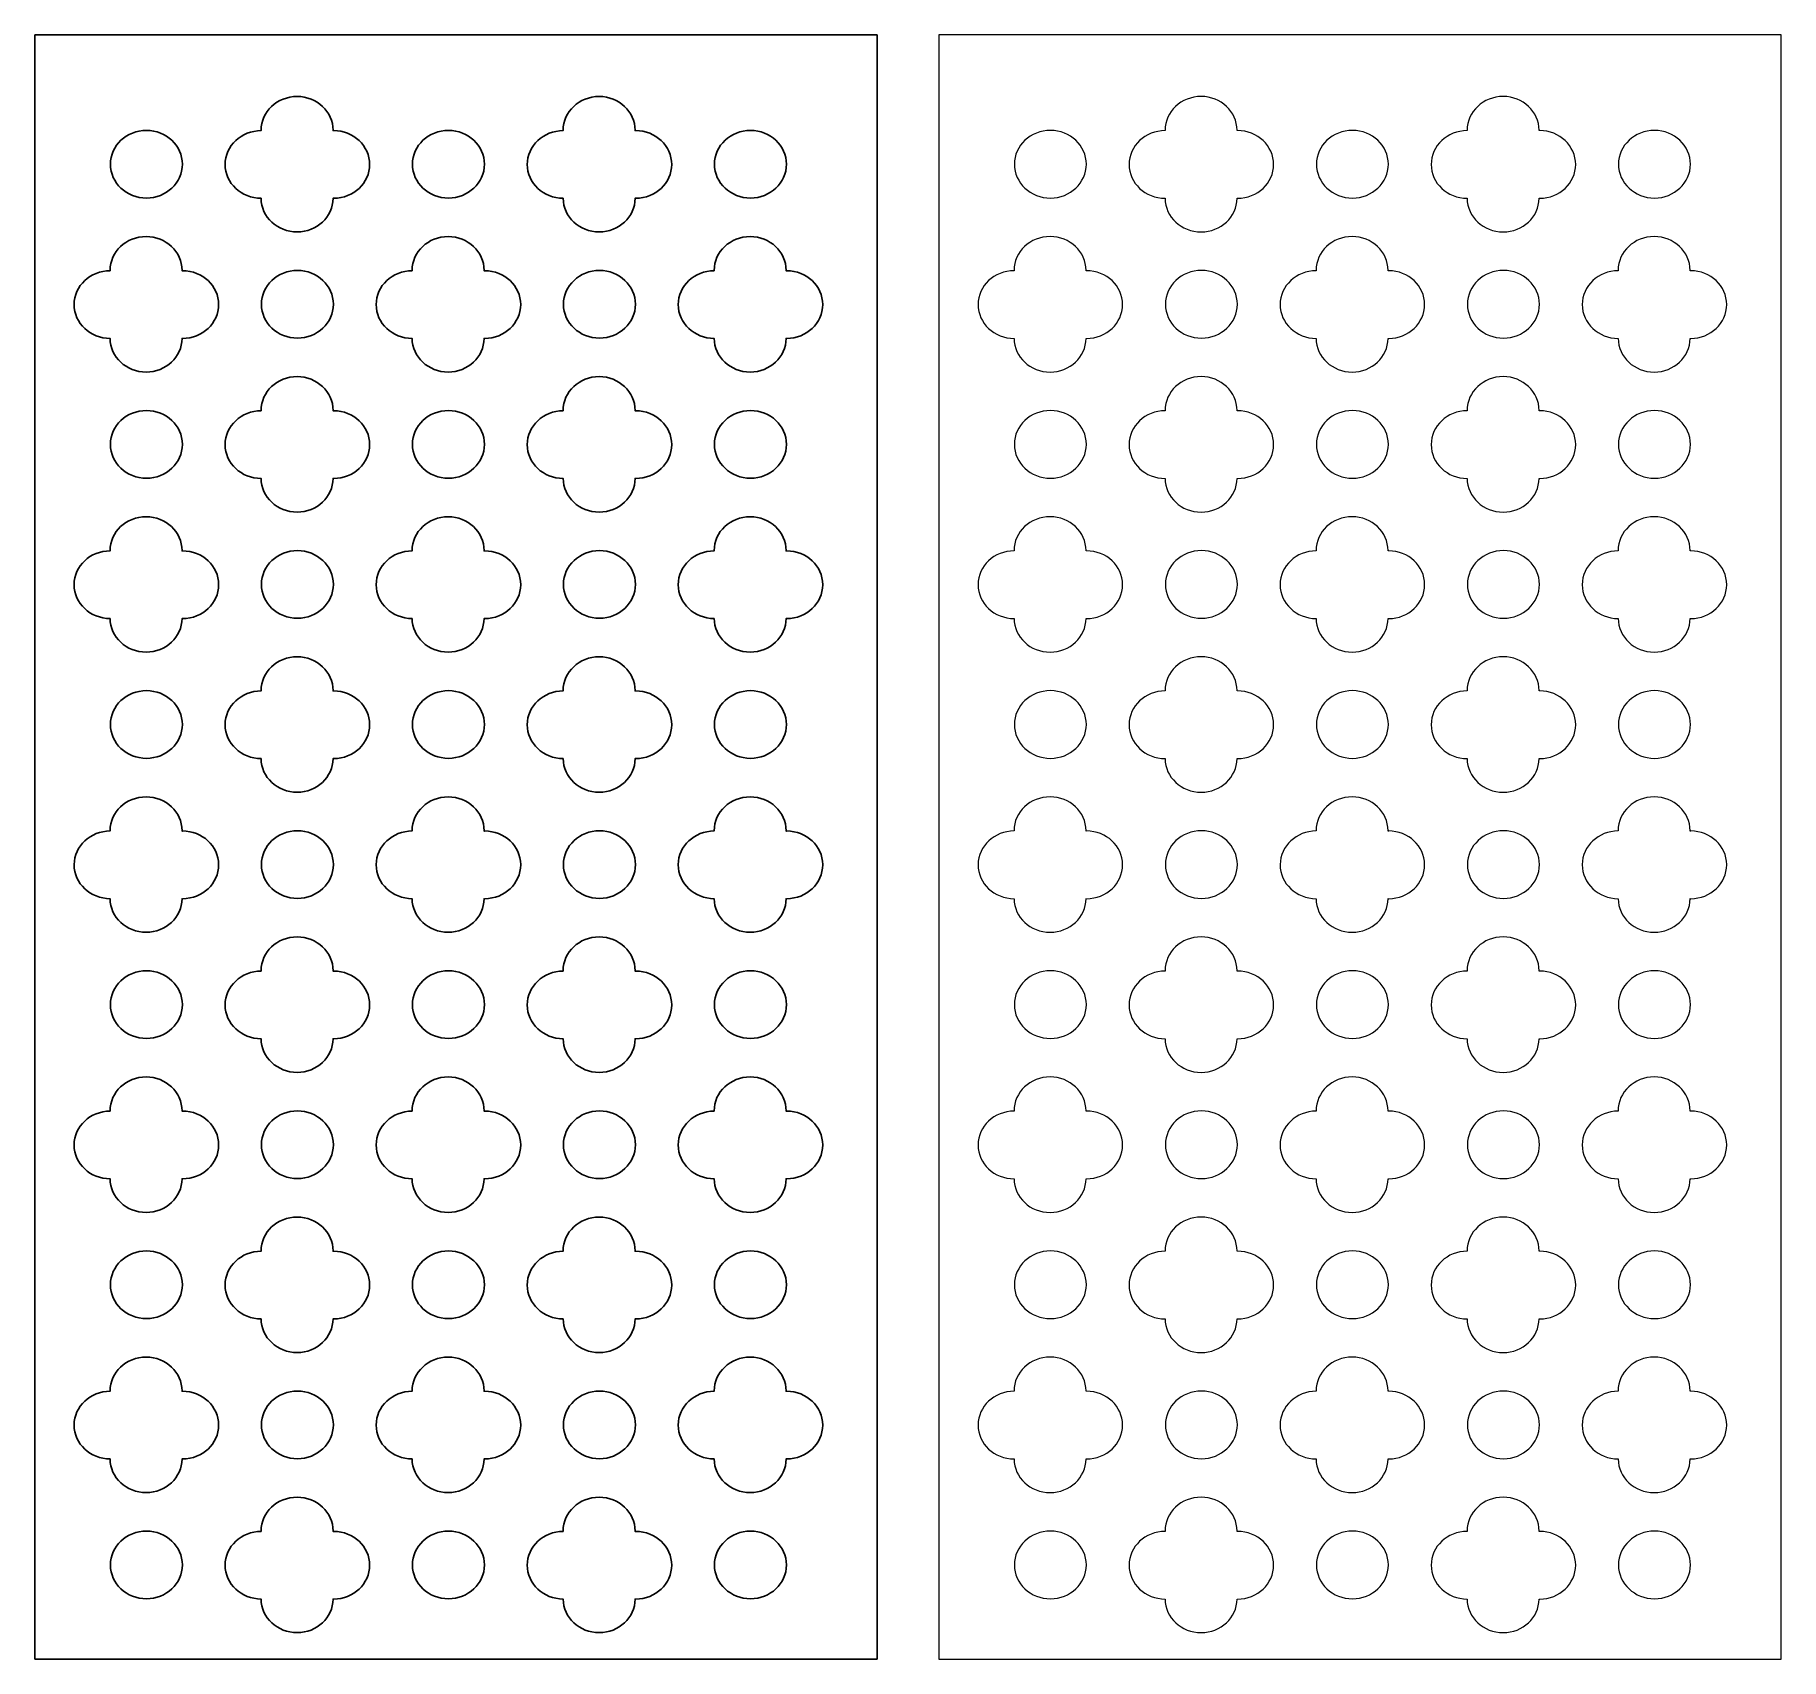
# Model space of a CAD drawing. Header units: centimetres. Extents: x -9.5 to 10, y -7.9 to 10.3.
import ezdxf

# ---------------------------------------------------------------- set-up
doc = ezdxf.new("R2010")
doc.units = ezdxf.units.CM
doc.header["$MEASUREMENT"] = 0
doc.layers.add('layer 1', color=7, linetype='Continuous')

msp = doc.modelspace()

# ---------------------------------------------------------------- linework, layer by layer
at = {"layer": 'layer 1'}
for points, knots in [([(-9.52475, 10.25457), (-9.52475, 10.25457), (-0.09784, 10.25457), (-0.09784, 10.25457), (-0.09784, 10.25457), (-0.09784, 4.19393), (-0.09784, -1.86672), (-0.09784, -7.92736), (-0.09784, -7.92736), (-0.09784, -7.92736), (-9.52475, -7.92736), (-9.52475, -7.92736), (-9.52475, -7.92736), (-9.52475, -1.86672), (-9.52475, 4.19393), (-9.52475, 10.25457)], [0, 0, 0, 0, 0.2, 0.2, 0.2, 0.2, 0.4, 0.4, 0.4, 0.4, 0.6, 0.6, 0.6, 0.6, 1, 1, 1, 1]), ([(-7.39554, 8.80423), (-7.39554, 9.01269), (-7.21485, 9.1827), (-6.99312, 9.18297), (-6.99312, 9.18297), (-6.99313, 9.18421), (-6.99317, 9.18544), (-6.99317, 9.18667), (-6.99317, 9.18667), (-6.99317, 9.39531), (-6.81221, 9.56543), (-6.59023, 9.56543), (-6.59023, 9.56543), (-6.36842, 9.56543), (-6.18745, 9.39531), (-6.18745, 9.18667), (-6.18745, 9.18667), (-6.18745, 9.18541), (-6.18749, 9.18415), (-6.1875, 9.1829), (-6.1875, 9.1829), (-6.18522, 9.18293), (-6.18294, 9.18298), (-6.18065, 9.18298), (-6.18065, 9.18298), (-5.95884, 9.18298), (-5.77788, 9.01286), (-5.77788, 8.80423), (-5.77788, 8.80423), (-5.77788, 8.59552), (-5.95884, 8.4254), (-6.18065, 8.4254), (-6.18065, 8.4254), (-6.18293, 8.4254), (-6.1852, 8.42545), (-6.18748, 8.42548), (-6.18748, 8.42548), (-6.18874, 8.21777), (-6.36919, 8.04882), (-6.59023, 8.04882), (-6.59023, 8.04882), (-6.81141, 8.04882), (-6.99185, 8.21773), (-6.99314, 8.42541), (-6.99314, 8.42541), (-7.21487, 8.42569), (-7.39554, 8.5957), (-7.39554, 8.80423)], [0, 0, 0, 0, 0.07692308, 0.07692308, 0.07692308, 0.07692308, 0.15384615, 0.15384615, 0.15384615, 0.15384615, 0.23076923, 0.23076923, 0.23076923, 0.23076923, 0.30769231, 0.30769231, 0.30769231, 0.30769231, 0.38461538, 0.38461538, 0.38461538, 0.38461538, 0.46153846, 0.46153846, 0.46153846, 0.46153846, 0.53846154, 0.53846154, 0.53846154, 0.53846154, 0.61538462, 0.61538462, 0.61538462, 0.61538462, 0.69230769, 0.69230769, 0.69230769, 0.69230769, 0.76923077, 0.76923077, 0.76923077, 0.76923077, 0.84615385, 0.84615385, 0.84615385, 0.84615385, 1, 1, 1, 1]), ([(-4.01462, 8.80423), (-4.01462, 9.01269), (-3.83395, 9.1827), (-3.61221, 9.18297), (-3.61221, 9.18297), (-3.61222, 9.18421), (-3.61226, 9.18544), (-3.61226, 9.18667), (-3.61226, 9.18667), (-3.61226, 9.39531), (-3.43129, 9.56543), (-3.20932, 9.56543), (-3.20932, 9.56543), (-2.98751, 9.56543), (-2.80654, 9.39531), (-2.80654, 9.18667), (-2.80654, 9.18667), (-2.80654, 9.18541), (-2.80658, 9.18415), (-2.80659, 9.1829), (-2.80659, 9.1829), (-2.80431, 9.18293), (-2.80203, 9.18298), (-2.79974, 9.18298), (-2.79974, 9.18298), (-2.57792, 9.18298), (-2.39696, 9.01286), (-2.39696, 8.80423), (-2.39696, 8.80423), (-2.39696, 8.59552), (-2.57792, 8.4254), (-2.79974, 8.4254), (-2.79974, 8.4254), (-2.80203, 8.4254), (-2.8043, 8.42545), (-2.80658, 8.42548), (-2.80658, 8.42548), (-2.80782, 8.21777), (-2.98828, 8.04882), (-3.20932, 8.04882), (-3.20932, 8.04882), (-3.4305, 8.04882), (-3.61093, 8.21773), (-3.61223, 8.42541), (-3.61223, 8.42541), (-3.83395, 8.42569), (-4.01462, 8.5957), (-4.01462, 8.80423)], [0, 0, 0, 0, 0.07692308, 0.07692308, 0.07692308, 0.07692308, 0.15384615, 0.15384615, 0.15384615, 0.15384615, 0.23076923, 0.23076923, 0.23076923, 0.23076923, 0.30769231, 0.30769231, 0.30769231, 0.30769231, 0.38461538, 0.38461538, 0.38461538, 0.38461538, 0.46153846, 0.46153846, 0.46153846, 0.46153846, 0.53846154, 0.53846154, 0.53846154, 0.53846154, 0.61538462, 0.61538462, 0.61538462, 0.61538462, 0.69230769, 0.69230769, 0.69230769, 0.69230769, 0.76923077, 0.76923077, 0.76923077, 0.76923077, 0.84615385, 0.84615385, 0.84615385, 0.84615385, 1, 1, 1, 1]), ([(-8.68002, 8.80717), (-8.68002, 9.0158), (-8.49906, 9.18592), (-8.27708, 9.18592), (-8.27708, 9.18592), (-8.05526, 9.18592), (-7.8743, 9.0158), (-7.8743, 8.80717), (-7.8743, 8.80717), (-7.8743, 8.59846), (-8.05526, 8.42834), (-8.27708, 8.42834), (-8.27708, 8.42834), (-8.49906, 8.42834), (-8.68002, 8.59846), (-8.68002, 8.80717)], [0, 0, 0, 0, 0.2, 0.2, 0.2, 0.2, 0.4, 0.4, 0.4, 0.4, 0.6, 0.6, 0.6, 0.6, 1, 1, 1, 1]), ([(-5.29911, 8.80717), (-5.29911, 9.0158), (-5.11814, 9.18592), (-4.89617, 9.18592), (-4.89617, 9.18592), (-4.67435, 9.18592), (-4.49339, 9.0158), (-4.49339, 8.80717), (-4.49339, 8.80717), (-4.49339, 8.59846), (-4.67435, 8.42834), (-4.89617, 8.42834), (-4.89617, 8.42834), (-5.11814, 8.42834), (-5.29911, 8.59846), (-5.29911, 8.80717)], [0, 0, 0, 0, 0.2, 0.2, 0.2, 0.2, 0.4, 0.4, 0.4, 0.4, 0.6, 0.6, 0.6, 0.6, 1, 1, 1, 1]), ([(-1.9182, 8.80717), (-1.9182, 9.0158), (-1.73723, 9.18592), (-1.51525, 9.18592), (-1.51525, 9.18592), (-1.29344, 9.18592), (-1.11247, 9.0158), (-1.11247, 8.80717), (-1.11247, 8.80717), (-1.11247, 8.59846), (-1.29344, 8.42834), (-1.51525, 8.42834), (-1.51525, 8.42834), (-1.73723, 8.42834), (-1.9182, 8.59846), (-1.9182, 8.80717)], [0, 0, 0, 0, 0.2, 0.2, 0.2, 0.2, 0.4, 0.4, 0.4, 0.4, 0.6, 0.6, 0.6, 0.6, 1, 1, 1, 1]), ([(-9.08599, 7.23618), (-9.08599, 7.44464), (-8.90531, 7.61465), (-8.68357, 7.61493), (-8.68357, 7.61493), (-8.68359, 7.61616), (-8.68363, 7.61739), (-8.68363, 7.61863), (-8.68363, 7.61863), (-8.68363, 7.82726), (-8.50266, 7.99738), (-8.28069, 7.99738), (-8.28069, 7.99738), (-8.05887, 7.99738), (-7.87791, 7.82726), (-7.87791, 7.61863), (-7.87791, 7.61863), (-7.87791, 7.61737), (-7.87794, 7.61611), (-7.87796, 7.61485), (-7.87796, 7.61485), (-7.87568, 7.61489), (-7.8734, 7.61493), (-7.87111, 7.61493), (-7.87111, 7.61493), (-7.6493, 7.61493), (-7.46833, 7.44481), (-7.46833, 7.23618), (-7.46833, 7.23618), (-7.46833, 7.02748), (-7.6493, 6.85735), (-7.87111, 6.85735), (-7.87111, 6.85735), (-7.87339, 6.85735), (-7.87566, 6.8574), (-7.87794, 6.85743), (-7.87794, 6.85743), (-7.87919, 6.64972), (-8.05964, 6.48077), (-8.28069, 6.48077), (-8.28069, 6.48077), (-8.50186, 6.48077), (-8.6823, 6.64968), (-8.6836, 6.85736), (-8.6836, 6.85736), (-8.90533, 6.85764), (-9.08599, 7.02765), (-9.08599, 7.23618)], [0, 0, 0, 0, 0.07692308, 0.07692308, 0.07692308, 0.07692308, 0.15384615, 0.15384615, 0.15384615, 0.15384615, 0.23076923, 0.23076923, 0.23076923, 0.23076923, 0.30769231, 0.30769231, 0.30769231, 0.30769231, 0.38461538, 0.38461538, 0.38461538, 0.38461538, 0.46153846, 0.46153846, 0.46153846, 0.46153846, 0.53846154, 0.53846154, 0.53846154, 0.53846154, 0.61538462, 0.61538462, 0.61538462, 0.61538462, 0.69230769, 0.69230769, 0.69230769, 0.69230769, 0.76923077, 0.76923077, 0.76923077, 0.76923077, 0.84615385, 0.84615385, 0.84615385, 0.84615385, 1, 1, 1, 1]), ([(-5.70508, 7.23618), (-5.70508, 7.44464), (-5.52439, 7.61465), (-5.30267, 7.61493), (-5.30267, 7.61493), (-5.30267, 7.61616), (-5.30272, 7.61739), (-5.30272, 7.61863), (-5.30272, 7.61863), (-5.30272, 7.82726), (-5.12175, 7.99738), (-4.89978, 7.99738), (-4.89978, 7.99738), (-4.67796, 7.99738), (-4.497, 7.82726), (-4.497, 7.61863), (-4.497, 7.61863), (-4.497, 7.61737), (-4.49704, 7.61611), (-4.49705, 7.61485), (-4.49705, 7.61485), (-4.49476, 7.61489), (-4.49249, 7.61493), (-4.4902, 7.61493), (-4.4902, 7.61493), (-4.26838, 7.61493), (-4.08742, 7.44481), (-4.08742, 7.23618), (-4.08742, 7.23618), (-4.08742, 7.02748), (-4.26838, 6.85735), (-4.4902, 6.85735), (-4.4902, 6.85735), (-4.49248, 6.85735), (-4.49475, 6.8574), (-4.49703, 6.85743), (-4.49703, 6.85743), (-4.49828, 6.64972), (-4.67874, 6.48077), (-4.89978, 6.48077), (-4.89978, 6.48077), (-5.12095, 6.48077), (-5.30139, 6.64968), (-5.30268, 6.85736), (-5.30268, 6.85736), (-5.52441, 6.85764), (-5.70508, 7.02765), (-5.70508, 7.23618)], [0, 0, 0, 0, 0.07692308, 0.07692308, 0.07692308, 0.07692308, 0.15384615, 0.15384615, 0.15384615, 0.15384615, 0.23076923, 0.23076923, 0.23076923, 0.23076923, 0.30769231, 0.30769231, 0.30769231, 0.30769231, 0.38461538, 0.38461538, 0.38461538, 0.38461538, 0.46153846, 0.46153846, 0.46153846, 0.46153846, 0.53846154, 0.53846154, 0.53846154, 0.53846154, 0.61538462, 0.61538462, 0.61538462, 0.61538462, 0.69230769, 0.69230769, 0.69230769, 0.69230769, 0.76923077, 0.76923077, 0.76923077, 0.76923077, 0.84615385, 0.84615385, 0.84615385, 0.84615385, 1, 1, 1, 1]), ([(-2.32416, 7.23618), (-2.32416, 7.44464), (-2.14349, 7.61465), (-1.92176, 7.61493), (-1.92176, 7.61493), (-1.92176, 7.61616), (-1.92181, 7.61739), (-1.92181, 7.61863), (-1.92181, 7.61863), (-1.92181, 7.82726), (-1.74084, 7.99738), (-1.51886, 7.99738), (-1.51886, 7.99738), (-1.29705, 7.99738), (-1.11608, 7.82726), (-1.11608, 7.61863), (-1.11608, 7.61863), (-1.11608, 7.61737), (-1.11613, 7.61611), (-1.11614, 7.61485), (-1.11614, 7.61485), (-1.11385, 7.61489), (-1.11158, 7.61493), (-1.10929, 7.61493), (-1.10929, 7.61493), (-0.88747, 7.61493), (-0.70651, 7.44481), (-0.70651, 7.23618), (-0.70651, 7.23618), (-0.70651, 7.02748), (-0.88747, 6.85735), (-1.10929, 6.85735), (-1.10929, 6.85735), (-1.11157, 6.85735), (-1.11385, 6.8574), (-1.11612, 6.85743), (-1.11612, 6.85743), (-1.11737, 6.64972), (-1.29782, 6.48077), (-1.51886, 6.48077), (-1.51886, 6.48077), (-1.74004, 6.48077), (-1.92048, 6.64968), (-1.92177, 6.85736), (-1.92177, 6.85736), (-2.1435, 6.85764), (-2.32416, 7.02765), (-2.32416, 7.23618)], [0, 0, 0, 0, 0.07692308, 0.07692308, 0.07692308, 0.07692308, 0.15384615, 0.15384615, 0.15384615, 0.15384615, 0.23076923, 0.23076923, 0.23076923, 0.23076923, 0.30769231, 0.30769231, 0.30769231, 0.30769231, 0.38461538, 0.38461538, 0.38461538, 0.38461538, 0.46153846, 0.46153846, 0.46153846, 0.46153846, 0.53846154, 0.53846154, 0.53846154, 0.53846154, 0.61538462, 0.61538462, 0.61538462, 0.61538462, 0.69230769, 0.69230769, 0.69230769, 0.69230769, 0.76923077, 0.76923077, 0.76923077, 0.76923077, 0.84615385, 0.84615385, 0.84615385, 0.84615385, 1, 1, 1, 1]), ([(-6.98956, 7.23912), (-6.98956, 7.44775), (-6.8086, 7.61787), (-6.58662, 7.61787), (-6.58662, 7.61787), (-6.36481, 7.61787), (-6.18384, 7.44775), (-6.18384, 7.23912), (-6.18384, 7.23912), (-6.18384, 7.03041), (-6.36481, 6.86029), (-6.58662, 6.86029), (-6.58662, 6.86029), (-6.8086, 6.86029), (-6.98956, 7.03041), (-6.98956, 7.23912)], [0, 0, 0, 0, 0.2, 0.2, 0.2, 0.2, 0.4, 0.4, 0.4, 0.4, 0.6, 0.6, 0.6, 0.6, 1, 1, 1, 1]), ([(-3.60865, 7.23912), (-3.60865, 7.44775), (-3.42768, 7.61787), (-3.20571, 7.61787), (-3.20571, 7.61787), (-2.9839, 7.61787), (-2.80293, 7.44775), (-2.80293, 7.23912), (-2.80293, 7.23912), (-2.80293, 7.03041), (-2.9839, 6.86029), (-3.20571, 6.86029), (-3.20571, 6.86029), (-3.42768, 6.86029), (-3.60865, 7.03041), (-3.60865, 7.23912)], [0, 0, 0, 0, 0.2, 0.2, 0.2, 0.2, 0.4, 0.4, 0.4, 0.4, 0.6, 0.6, 0.6, 0.6, 1, 1, 1, 1]), ([(-7.39554, 5.66813), (-7.39554, 5.8766), (-7.21485, 6.0466), (-6.99312, 6.04688), (-6.99312, 6.04688), (-6.99313, 6.04811), (-6.99317, 6.04935), (-6.99317, 6.05058), (-6.99317, 6.05058), (-6.99317, 6.25921), (-6.81221, 6.42933), (-6.59023, 6.42933), (-6.59023, 6.42933), (-6.36842, 6.42933), (-6.18745, 6.25921), (-6.18745, 6.05058), (-6.18745, 6.05058), (-6.18745, 6.04932), (-6.18749, 6.04807), (-6.1875, 6.0468), (-6.1875, 6.0468), (-6.18522, 6.04684), (-6.18294, 6.04689), (-6.18065, 6.04689), (-6.18065, 6.04689), (-5.95884, 6.04689), (-5.77788, 5.87676), (-5.77788, 5.66813), (-5.77788, 5.66813), (-5.77788, 5.45943), (-5.95884, 5.2893), (-6.18065, 5.2893), (-6.18065, 5.2893), (-6.18293, 5.2893), (-6.1852, 5.28935), (-6.18748, 5.28939), (-6.18748, 5.28939), (-6.18874, 5.08168), (-6.36919, 4.91273), (-6.59023, 4.91273), (-6.59023, 4.91273), (-6.81141, 4.91273), (-6.99185, 5.08164), (-6.99314, 5.28931), (-6.99314, 5.28931), (-7.21487, 5.28959), (-7.39554, 5.4596), (-7.39554, 5.66813)], [0, 0, 0, 0, 0.07692308, 0.07692308, 0.07692308, 0.07692308, 0.15384615, 0.15384615, 0.15384615, 0.15384615, 0.23076923, 0.23076923, 0.23076923, 0.23076923, 0.30769231, 0.30769231, 0.30769231, 0.30769231, 0.38461538, 0.38461538, 0.38461538, 0.38461538, 0.46153846, 0.46153846, 0.46153846, 0.46153846, 0.53846154, 0.53846154, 0.53846154, 0.53846154, 0.61538462, 0.61538462, 0.61538462, 0.61538462, 0.69230769, 0.69230769, 0.69230769, 0.69230769, 0.76923077, 0.76923077, 0.76923077, 0.76923077, 0.84615385, 0.84615385, 0.84615385, 0.84615385, 1, 1, 1, 1]), ([(-4.01462, 5.66813), (-4.01462, 5.8766), (-3.83395, 6.0466), (-3.61221, 6.04688), (-3.61221, 6.04688), (-3.61222, 6.04811), (-3.61226, 6.04935), (-3.61226, 6.05058), (-3.61226, 6.05058), (-3.61226, 6.25921), (-3.43129, 6.42933), (-3.20932, 6.42933), (-3.20932, 6.42933), (-2.98751, 6.42933), (-2.80654, 6.25921), (-2.80654, 6.05058), (-2.80654, 6.05058), (-2.80654, 6.04932), (-2.80658, 6.04807), (-2.80659, 6.0468), (-2.80659, 6.0468), (-2.80431, 6.04684), (-2.80203, 6.04689), (-2.79974, 6.04689), (-2.79974, 6.04689), (-2.57792, 6.04689), (-2.39696, 5.87676), (-2.39696, 5.66813), (-2.39696, 5.66813), (-2.39696, 5.45943), (-2.57792, 5.2893), (-2.79974, 5.2893), (-2.79974, 5.2893), (-2.80203, 5.2893), (-2.8043, 5.28935), (-2.80658, 5.28939), (-2.80658, 5.28939), (-2.80782, 5.08168), (-2.98828, 4.91273), (-3.20932, 4.91273), (-3.20932, 4.91273), (-3.4305, 4.91273), (-3.61093, 5.08164), (-3.61223, 5.28931), (-3.61223, 5.28931), (-3.83395, 5.28959), (-4.01462, 5.4596), (-4.01462, 5.66813)], [0, 0, 0, 0, 0.07692308, 0.07692308, 0.07692308, 0.07692308, 0.15384615, 0.15384615, 0.15384615, 0.15384615, 0.23076923, 0.23076923, 0.23076923, 0.23076923, 0.30769231, 0.30769231, 0.30769231, 0.30769231, 0.38461538, 0.38461538, 0.38461538, 0.38461538, 0.46153846, 0.46153846, 0.46153846, 0.46153846, 0.53846154, 0.53846154, 0.53846154, 0.53846154, 0.61538462, 0.61538462, 0.61538462, 0.61538462, 0.69230769, 0.69230769, 0.69230769, 0.69230769, 0.76923077, 0.76923077, 0.76923077, 0.76923077, 0.84615385, 0.84615385, 0.84615385, 0.84615385, 1, 1, 1, 1]), ([(-8.68002, 5.67107), (-8.68002, 5.8797), (-8.49906, 6.04982), (-8.27708, 6.04982), (-8.27708, 6.04982), (-8.05526, 6.04982), (-7.8743, 5.8797), (-7.8743, 5.67107), (-7.8743, 5.67107), (-7.8743, 5.46237), (-8.05526, 5.29225), (-8.27708, 5.29225), (-8.27708, 5.29225), (-8.49906, 5.29225), (-8.68002, 5.46237), (-8.68002, 5.67107)], [0, 0, 0, 0, 0.2, 0.2, 0.2, 0.2, 0.4, 0.4, 0.4, 0.4, 0.6, 0.6, 0.6, 0.6, 1, 1, 1, 1]), ([(-5.29911, 5.67107), (-5.29911, 5.8797), (-5.11814, 6.04982), (-4.89617, 6.04982), (-4.89617, 6.04982), (-4.67435, 6.04982), (-4.49339, 5.8797), (-4.49339, 5.67107), (-4.49339, 5.67107), (-4.49339, 5.46237), (-4.67435, 5.29225), (-4.89617, 5.29225), (-4.89617, 5.29225), (-5.11814, 5.29225), (-5.29911, 5.46237), (-5.29911, 5.67107)], [0, 0, 0, 0, 0.2, 0.2, 0.2, 0.2, 0.4, 0.4, 0.4, 0.4, 0.6, 0.6, 0.6, 0.6, 1, 1, 1, 1]), ([(-1.9182, 5.67107), (-1.9182, 5.8797), (-1.73723, 6.04982), (-1.51525, 6.04982), (-1.51525, 6.04982), (-1.29344, 6.04982), (-1.11247, 5.8797), (-1.11247, 5.67107), (-1.11247, 5.67107), (-1.11247, 5.46237), (-1.29344, 5.29225), (-1.51525, 5.29225), (-1.51525, 5.29225), (-1.73723, 5.29225), (-1.9182, 5.46237), (-1.9182, 5.67107)], [0, 0, 0, 0, 0.2, 0.2, 0.2, 0.2, 0.4, 0.4, 0.4, 0.4, 0.6, 0.6, 0.6, 0.6, 1, 1, 1, 1]), ([(-9.08599, 4.10008), (-9.08599, 4.30855), (-8.90531, 4.47856), (-8.68357, 4.47883), (-8.68357, 4.47883), (-8.68359, 4.48006), (-8.68363, 4.4813), (-8.68363, 4.48253), (-8.68363, 4.48253), (-8.68363, 4.69116), (-8.50266, 4.86128), (-8.28069, 4.86128), (-8.28069, 4.86128), (-8.05887, 4.86128), (-7.87791, 4.69116), (-7.87791, 4.48253), (-7.87791, 4.48253), (-7.87791, 4.48127), (-7.87794, 4.48002), (-7.87796, 4.47876), (-7.87796, 4.47876), (-7.87568, 4.47879), (-7.8734, 4.47884), (-7.87111, 4.47884), (-7.87111, 4.47884), (-7.6493, 4.47884), (-7.46833, 4.30871), (-7.46833, 4.10008), (-7.46833, 4.10008), (-7.46833, 3.89138), (-7.6493, 3.72126), (-7.87111, 3.72126), (-7.87111, 3.72126), (-7.87339, 3.72126), (-7.87566, 3.7213), (-7.87794, 3.72134), (-7.87794, 3.72134), (-7.87919, 3.51363), (-8.05964, 3.34468), (-8.28069, 3.34468), (-8.28069, 3.34468), (-8.50186, 3.34468), (-8.6823, 3.51359), (-8.6836, 3.72126), (-8.6836, 3.72126), (-8.90533, 3.72155), (-9.08599, 3.89155), (-9.08599, 4.10008)], [0, 0, 0, 0, 0.07692308, 0.07692308, 0.07692308, 0.07692308, 0.15384615, 0.15384615, 0.15384615, 0.15384615, 0.23076923, 0.23076923, 0.23076923, 0.23076923, 0.30769231, 0.30769231, 0.30769231, 0.30769231, 0.38461538, 0.38461538, 0.38461538, 0.38461538, 0.46153846, 0.46153846, 0.46153846, 0.46153846, 0.53846154, 0.53846154, 0.53846154, 0.53846154, 0.61538462, 0.61538462, 0.61538462, 0.61538462, 0.69230769, 0.69230769, 0.69230769, 0.69230769, 0.76923077, 0.76923077, 0.76923077, 0.76923077, 0.84615385, 0.84615385, 0.84615385, 0.84615385, 1, 1, 1, 1]), ([(-5.70508, 4.10008), (-5.70508, 4.30855), (-5.52439, 4.47856), (-5.30267, 4.47883), (-5.30267, 4.47883), (-5.30267, 4.48006), (-5.30272, 4.4813), (-5.30272, 4.48253), (-5.30272, 4.48253), (-5.30272, 4.69116), (-5.12175, 4.86128), (-4.89978, 4.86128), (-4.89978, 4.86128), (-4.67796, 4.86128), (-4.497, 4.69116), (-4.497, 4.48253), (-4.497, 4.48253), (-4.497, 4.48127), (-4.49704, 4.48002), (-4.49705, 4.47876), (-4.49705, 4.47876), (-4.49476, 4.47879), (-4.49249, 4.47884), (-4.4902, 4.47884), (-4.4902, 4.47884), (-4.26838, 4.47884), (-4.08742, 4.30871), (-4.08742, 4.10008), (-4.08742, 4.10008), (-4.08742, 3.89138), (-4.26838, 3.72126), (-4.4902, 3.72126), (-4.4902, 3.72126), (-4.49248, 3.72126), (-4.49475, 3.7213), (-4.49703, 3.72134), (-4.49703, 3.72134), (-4.49828, 3.51363), (-4.67874, 3.34468), (-4.89978, 3.34468), (-4.89978, 3.34468), (-5.12095, 3.34468), (-5.30139, 3.51359), (-5.30268, 3.72126), (-5.30268, 3.72126), (-5.52441, 3.72155), (-5.70508, 3.89155), (-5.70508, 4.10008)], [0, 0, 0, 0, 0.07692308, 0.07692308, 0.07692308, 0.07692308, 0.15384615, 0.15384615, 0.15384615, 0.15384615, 0.23076923, 0.23076923, 0.23076923, 0.23076923, 0.30769231, 0.30769231, 0.30769231, 0.30769231, 0.38461538, 0.38461538, 0.38461538, 0.38461538, 0.46153846, 0.46153846, 0.46153846, 0.46153846, 0.53846154, 0.53846154, 0.53846154, 0.53846154, 0.61538462, 0.61538462, 0.61538462, 0.61538462, 0.69230769, 0.69230769, 0.69230769, 0.69230769, 0.76923077, 0.76923077, 0.76923077, 0.76923077, 0.84615385, 0.84615385, 0.84615385, 0.84615385, 1, 1, 1, 1]), ([(-2.32416, 4.10008), (-2.32416, 4.30855), (-2.14349, 4.47856), (-1.92176, 4.47883), (-1.92176, 4.47883), (-1.92176, 4.48006), (-1.92181, 4.4813), (-1.92181, 4.48253), (-1.92181, 4.48253), (-1.92181, 4.69116), (-1.74084, 4.86128), (-1.51886, 4.86128), (-1.51886, 4.86128), (-1.29705, 4.86128), (-1.11608, 4.69116), (-1.11608, 4.48253), (-1.11608, 4.48253), (-1.11608, 4.48127), (-1.11613, 4.48002), (-1.11614, 4.47876), (-1.11614, 4.47876), (-1.11385, 4.47879), (-1.11158, 4.47884), (-1.10929, 4.47884), (-1.10929, 4.47884), (-0.88747, 4.47884), (-0.70651, 4.30871), (-0.70651, 4.10008), (-0.70651, 4.10008), (-0.70651, 3.89138), (-0.88747, 3.72126), (-1.10929, 3.72126), (-1.10929, 3.72126), (-1.11157, 3.72126), (-1.11385, 3.7213), (-1.11612, 3.72134), (-1.11612, 3.72134), (-1.11737, 3.51363), (-1.29782, 3.34468), (-1.51886, 3.34468), (-1.51886, 3.34468), (-1.74004, 3.34468), (-1.92048, 3.51359), (-1.92177, 3.72126), (-1.92177, 3.72126), (-2.1435, 3.72155), (-2.32416, 3.89155), (-2.32416, 4.10008)], [0, 0, 0, 0, 0.07692308, 0.07692308, 0.07692308, 0.07692308, 0.15384615, 0.15384615, 0.15384615, 0.15384615, 0.23076923, 0.23076923, 0.23076923, 0.23076923, 0.30769231, 0.30769231, 0.30769231, 0.30769231, 0.38461538, 0.38461538, 0.38461538, 0.38461538, 0.46153846, 0.46153846, 0.46153846, 0.46153846, 0.53846154, 0.53846154, 0.53846154, 0.53846154, 0.61538462, 0.61538462, 0.61538462, 0.61538462, 0.69230769, 0.69230769, 0.69230769, 0.69230769, 0.76923077, 0.76923077, 0.76923077, 0.76923077, 0.84615385, 0.84615385, 0.84615385, 0.84615385, 1, 1, 1, 1]), ([(-6.98956, 4.10302), (-6.98956, 4.31166), (-6.8086, 4.48178), (-6.58662, 4.48178), (-6.58662, 4.48178), (-6.36481, 4.48178), (-6.18384, 4.31166), (-6.18384, 4.10302), (-6.18384, 4.10302), (-6.18384, 3.89432), (-6.36481, 3.7242), (-6.58662, 3.7242), (-6.58662, 3.7242), (-6.8086, 3.7242), (-6.98956, 3.89432), (-6.98956, 4.10302)], [0, 0, 0, 0, 0.2, 0.2, 0.2, 0.2, 0.4, 0.4, 0.4, 0.4, 0.6, 0.6, 0.6, 0.6, 1, 1, 1, 1]), ([(-3.60865, 4.10302), (-3.60865, 4.31166), (-3.42768, 4.48178), (-3.20571, 4.48178), (-3.20571, 4.48178), (-2.9839, 4.48178), (-2.80293, 4.31166), (-2.80293, 4.10302), (-2.80293, 4.10302), (-2.80293, 3.89432), (-2.9839, 3.7242), (-3.20571, 3.7242), (-3.20571, 3.7242), (-3.42768, 3.7242), (-3.60865, 3.89432), (-3.60865, 4.10302)], [0, 0, 0, 0, 0.2, 0.2, 0.2, 0.2, 0.4, 0.4, 0.4, 0.4, 0.6, 0.6, 0.6, 0.6, 1, 1, 1, 1]), ([(-7.39554, 2.53204), (-7.39554, 2.7405), (-7.21485, 2.91052), (-6.99312, 2.91078), (-6.99312, 2.91078), (-6.99313, 2.91202), (-6.99317, 2.91325), (-6.99317, 2.91449), (-6.99317, 2.91449), (-6.99317, 3.12312), (-6.81221, 3.29324), (-6.59023, 3.29324), (-6.59023, 3.29324), (-6.36842, 3.29324), (-6.18745, 3.12312), (-6.18745, 2.91449), (-6.18745, 2.91449), (-6.18745, 2.91322), (-6.18749, 2.91197), (-6.1875, 2.91071), (-6.1875, 2.91071), (-6.18522, 2.91074), (-6.18294, 2.91079), (-6.18065, 2.91079), (-6.18065, 2.91079), (-5.95884, 2.91079), (-5.77788, 2.74067), (-5.77788, 2.53204), (-5.77788, 2.53204), (-5.77788, 2.32333), (-5.95884, 2.15321), (-6.18065, 2.15321), (-6.18065, 2.15321), (-6.18293, 2.15321), (-6.1852, 2.15326), (-6.18748, 2.15329), (-6.18748, 2.15329), (-6.18874, 1.94558), (-6.36919, 1.77663), (-6.59023, 1.77663), (-6.59023, 1.77663), (-6.81141, 1.77663), (-6.99185, 1.94554), (-6.99314, 2.15322), (-6.99314, 2.15322), (-7.21487, 2.1535), (-7.39554, 2.32351), (-7.39554, 2.53204)], [0, 0, 0, 0, 0.07692308, 0.07692308, 0.07692308, 0.07692308, 0.15384615, 0.15384615, 0.15384615, 0.15384615, 0.23076923, 0.23076923, 0.23076923, 0.23076923, 0.30769231, 0.30769231, 0.30769231, 0.30769231, 0.38461538, 0.38461538, 0.38461538, 0.38461538, 0.46153846, 0.46153846, 0.46153846, 0.46153846, 0.53846154, 0.53846154, 0.53846154, 0.53846154, 0.61538462, 0.61538462, 0.61538462, 0.61538462, 0.69230769, 0.69230769, 0.69230769, 0.69230769, 0.76923077, 0.76923077, 0.76923077, 0.76923077, 0.84615385, 0.84615385, 0.84615385, 0.84615385, 1, 1, 1, 1]), ([(-4.01462, 2.53204), (-4.01462, 2.7405), (-3.83395, 2.91052), (-3.61221, 2.91078), (-3.61221, 2.91078), (-3.61222, 2.91202), (-3.61226, 2.91325), (-3.61226, 2.91449), (-3.61226, 2.91449), (-3.61226, 3.12312), (-3.43129, 3.29324), (-3.20932, 3.29324), (-3.20932, 3.29324), (-2.98751, 3.29324), (-2.80654, 3.12312), (-2.80654, 2.91449), (-2.80654, 2.91449), (-2.80654, 2.91322), (-2.80658, 2.91197), (-2.80659, 2.91071), (-2.80659, 2.91071), (-2.80431, 2.91074), (-2.80203, 2.91079), (-2.79974, 2.91079), (-2.79974, 2.91079), (-2.57792, 2.91079), (-2.39696, 2.74067), (-2.39696, 2.53204), (-2.39696, 2.53204), (-2.39696, 2.32333), (-2.57792, 2.15321), (-2.79974, 2.15321), (-2.79974, 2.15321), (-2.80203, 2.15321), (-2.8043, 2.15326), (-2.80658, 2.15329), (-2.80658, 2.15329), (-2.80782, 1.94558), (-2.98828, 1.77663), (-3.20932, 1.77663), (-3.20932, 1.77663), (-3.4305, 1.77663), (-3.61093, 1.94554), (-3.61223, 2.15322), (-3.61223, 2.15322), (-3.83395, 2.1535), (-4.01462, 2.32351), (-4.01462, 2.53204)], [0, 0, 0, 0, 0.07692308, 0.07692308, 0.07692308, 0.07692308, 0.15384615, 0.15384615, 0.15384615, 0.15384615, 0.23076923, 0.23076923, 0.23076923, 0.23076923, 0.30769231, 0.30769231, 0.30769231, 0.30769231, 0.38461538, 0.38461538, 0.38461538, 0.38461538, 0.46153846, 0.46153846, 0.46153846, 0.46153846, 0.53846154, 0.53846154, 0.53846154, 0.53846154, 0.61538462, 0.61538462, 0.61538462, 0.61538462, 0.69230769, 0.69230769, 0.69230769, 0.69230769, 0.76923077, 0.76923077, 0.76923077, 0.76923077, 0.84615385, 0.84615385, 0.84615385, 0.84615385, 1, 1, 1, 1]), ([(-8.68002, 2.53498), (-8.68002, 2.74361), (-8.49906, 2.91373), (-8.27708, 2.91373), (-8.27708, 2.91373), (-8.05526, 2.91373), (-7.8743, 2.74361), (-7.8743, 2.53498), (-7.8743, 2.53498), (-7.8743, 2.32627), (-8.05526, 2.15615), (-8.27708, 2.15615), (-8.27708, 2.15615), (-8.49906, 2.15615), (-8.68002, 2.32627), (-8.68002, 2.53498)], [0, 0, 0, 0, 0.2, 0.2, 0.2, 0.2, 0.4, 0.4, 0.4, 0.4, 0.6, 0.6, 0.6, 0.6, 1, 1, 1, 1]), ([(-5.29911, 2.53498), (-5.29911, 2.74361), (-5.11814, 2.91373), (-4.89617, 2.91373), (-4.89617, 2.91373), (-4.67435, 2.91373), (-4.49339, 2.74361), (-4.49339, 2.53498), (-4.49339, 2.53498), (-4.49339, 2.32627), (-4.67435, 2.15615), (-4.89617, 2.15615), (-4.89617, 2.15615), (-5.11814, 2.15615), (-5.29911, 2.32627), (-5.29911, 2.53498)], [0, 0, 0, 0, 0.2, 0.2, 0.2, 0.2, 0.4, 0.4, 0.4, 0.4, 0.6, 0.6, 0.6, 0.6, 1, 1, 1, 1]), ([(-1.9182, 2.53498), (-1.9182, 2.74361), (-1.73723, 2.91373), (-1.51525, 2.91373), (-1.51525, 2.91373), (-1.29344, 2.91373), (-1.11247, 2.74361), (-1.11247, 2.53498), (-1.11247, 2.53498), (-1.11247, 2.32627), (-1.29344, 2.15615), (-1.51525, 2.15615), (-1.51525, 2.15615), (-1.73723, 2.15615), (-1.9182, 2.32627), (-1.9182, 2.53498)], [0, 0, 0, 0, 0.2, 0.2, 0.2, 0.2, 0.4, 0.4, 0.4, 0.4, 0.6, 0.6, 0.6, 0.6, 1, 1, 1, 1]), ([(-9.08595, 0.96689), (-9.08595, 0.96708), (-9.08594, 0.96727), (-9.08594, 0.96746), (-9.08594, 0.96746), (-9.08594, 0.96747), (-9.08594, 0.96748), (-9.08594, 0.96749), (-9.08594, 0.96749), (-9.08594, 0.96752), (-9.08594, 0.96757), (-9.08594, 0.9676), (-9.08594, 0.9676), (-9.08386, 1.17442), (-8.90403, 1.34247), (-8.68357, 1.34274), (-8.68357, 1.34274), (-8.68359, 1.34398), (-8.68363, 1.34521), (-8.68363, 1.34644), (-8.68363, 1.34644), (-8.68363, 1.55507), (-8.50266, 1.72519), (-8.28069, 1.72519), (-8.28069, 1.72519), (-8.05887, 1.72519), (-7.87791, 1.55507), (-7.87791, 1.34644), (-7.87791, 1.34644), (-7.87791, 1.34517), (-7.87794, 1.34393), (-7.87796, 1.34266), (-7.87796, 1.34266), (-7.87568, 1.3427), (-7.8734, 1.34274), (-7.87111, 1.34274), (-7.87111, 1.34274), (-7.65053, 1.34274), (-7.47039, 1.17452), (-7.46838, 0.96749), (-7.46838, 0.96749), (-7.46838, 0.96746), (-7.46838, 0.96743), (-7.46838, 0.96741), (-7.46838, 0.96741), (-7.46838, 0.96739), (-7.46838, 0.96738), (-7.46838, 0.96736), (-7.46838, 0.96736), (-7.46837, 0.9672), (-7.46837, 0.96705), (-7.46837, 0.96689), (-7.46837, 0.96689), (-7.46836, 0.96592), (-7.46833, 0.96496), (-7.46833, 0.96399), (-7.46833, 0.96399), (-7.46833, 0.75529), (-7.6493, 0.58516), (-7.87111, 0.58516), (-7.87111, 0.58516), (-7.87339, 0.58516), (-7.87566, 0.58522), (-7.87794, 0.58525), (-7.87794, 0.58525), (-7.87919, 0.37754), (-8.05964, 0.20859), (-8.28069, 0.20859), (-8.28069, 0.20859), (-8.50186, 0.20859), (-8.6823, 0.37749), (-8.6836, 0.58517), (-8.6836, 0.58517), (-8.90533, 0.58545), (-9.08599, 0.75546), (-9.08599, 0.96399), (-9.08599, 0.96399), (-9.08599, 0.96496), (-9.08596, 0.96592), (-9.08595, 0.96689)], [0, 0, 0, 0, 0.04761905, 0.04761905, 0.04761905, 0.04761905, 0.0952381, 0.0952381, 0.0952381, 0.0952381, 0.14285714, 0.14285714, 0.14285714, 0.14285714, 0.19047619, 0.19047619, 0.19047619, 0.19047619, 0.23809524, 0.23809524, 0.23809524, 0.23809524, 0.28571429, 0.28571429, 0.28571429, 0.28571429, 0.33333333, 0.33333333, 0.33333333, 0.33333333, 0.38095238, 0.38095238, 0.38095238, 0.38095238, 0.42857143, 0.42857143, 0.42857143, 0.42857143, 0.47619048, 0.47619048, 0.47619048, 0.47619048, 0.52380952, 0.52380952, 0.52380952, 0.52380952, 0.57142857, 0.57142857, 0.57142857, 0.57142857, 0.61904762, 0.61904762, 0.61904762, 0.61904762, 0.66666667, 0.66666667, 0.66666667, 0.66666667, 0.71428571, 0.71428571, 0.71428571, 0.71428571, 0.76190476, 0.76190476, 0.76190476, 0.76190476, 0.80952381, 0.80952381, 0.80952381, 0.80952381, 0.85714286, 0.85714286, 0.85714286, 0.85714286, 0.9047619, 0.9047619, 0.9047619, 0.9047619, 1, 1, 1, 1]), ([(-5.70504, 0.96689), (-5.70504, 0.96701), (-5.70503, 0.96714), (-5.70503, 0.96726), (-5.70503, 0.96726), (-5.70503, 0.96728), (-5.70503, 0.9673), (-5.70503, 0.96732), (-5.70503, 0.96732), (-5.70503, 0.96734), (-5.70503, 0.96736), (-5.70503, 0.96737), (-5.70503, 0.96737), (-5.70309, 1.17429), (-5.52319, 1.34247), (-5.30267, 1.34274), (-5.30267, 1.34274), (-5.30267, 1.34398), (-5.30272, 1.34521), (-5.30272, 1.34644), (-5.30272, 1.34644), (-5.30272, 1.55507), (-5.12175, 1.72519), (-4.89978, 1.72519), (-4.89978, 1.72519), (-4.67796, 1.72519), (-4.497, 1.55507), (-4.497, 1.34644), (-4.497, 1.34644), (-4.497, 1.34517), (-4.49704, 1.34393), (-4.49705, 1.34266), (-4.49705, 1.34266), (-4.49476, 1.3427), (-4.49249, 1.34274), (-4.4902, 1.34274), (-4.4902, 1.34274), (-4.26954, 1.34274), (-4.08934, 1.17439), (-4.08746, 0.96726), (-4.08746, 0.96726), (-4.08746, 0.96725), (-4.08746, 0.96725), (-4.08746, 0.96725), (-4.08746, 0.96725), (-4.08746, 0.96722), (-4.08746, 0.96719), (-4.08746, 0.96717), (-4.08746, 0.96717), (-4.08746, 0.96707), (-4.08746, 0.96698), (-4.08746, 0.96689), (-4.08746, 0.96689), (-4.08745, 0.96592), (-4.08742, 0.96496), (-4.08742, 0.96399), (-4.08742, 0.96399), (-4.08742, 0.75529), (-4.26838, 0.58516), (-4.4902, 0.58516), (-4.4902, 0.58516), (-4.49248, 0.58516), (-4.49475, 0.58522), (-4.49703, 0.58525), (-4.49703, 0.58525), (-4.49828, 0.37754), (-4.67874, 0.20859), (-4.89978, 0.20859), (-4.89978, 0.20859), (-5.12095, 0.20859), (-5.30139, 0.37749), (-5.30268, 0.58517), (-5.30268, 0.58517), (-5.52441, 0.58545), (-5.70508, 0.75546), (-5.70508, 0.96399), (-5.70508, 0.96399), (-5.70508, 0.96496), (-5.70504, 0.96592), (-5.70504, 0.96689)], [0, 0, 0, 0, 0.04761905, 0.04761905, 0.04761905, 0.04761905, 0.0952381, 0.0952381, 0.0952381, 0.0952381, 0.14285714, 0.14285714, 0.14285714, 0.14285714, 0.19047619, 0.19047619, 0.19047619, 0.19047619, 0.23809524, 0.23809524, 0.23809524, 0.23809524, 0.28571429, 0.28571429, 0.28571429, 0.28571429, 0.33333333, 0.33333333, 0.33333333, 0.33333333, 0.38095238, 0.38095238, 0.38095238, 0.38095238, 0.42857143, 0.42857143, 0.42857143, 0.42857143, 0.47619048, 0.47619048, 0.47619048, 0.47619048, 0.52380952, 0.52380952, 0.52380952, 0.52380952, 0.57142857, 0.57142857, 0.57142857, 0.57142857, 0.61904762, 0.61904762, 0.61904762, 0.61904762, 0.66666667, 0.66666667, 0.66666667, 0.66666667, 0.71428571, 0.71428571, 0.71428571, 0.71428571, 0.76190476, 0.76190476, 0.76190476, 0.76190476, 0.80952381, 0.80952381, 0.80952381, 0.80952381, 0.85714286, 0.85714286, 0.85714286, 0.85714286, 0.9047619, 0.9047619, 0.9047619, 0.9047619, 1, 1, 1, 1]), ([(-2.32413, 0.96689), (-2.32413, 0.96695), (-2.32413, 0.96701), (-2.32413, 0.96706), (-2.32413, 0.96706), (-2.32413, 0.96708), (-2.32413, 0.9671), (-2.32413, 0.96714), (-2.32413, 0.96714), (-2.32413, 0.96714), (-2.32413, 0.96715), (-2.32413, 0.96716), (-2.32413, 0.96716), (-2.3223, 1.17417), (-2.14236, 1.34247), (-1.92176, 1.34274), (-1.92176, 1.34274), (-1.92176, 1.34398), (-1.92181, 1.34521), (-1.92181, 1.34644), (-1.92181, 1.34644), (-1.92181, 1.55507), (-1.74084, 1.72519), (-1.51886, 1.72519), (-1.51886, 1.72519), (-1.29705, 1.72519), (-1.11608, 1.55507), (-1.11608, 1.34644), (-1.11608, 1.34644), (-1.11608, 1.34517), (-1.11613, 1.34393), (-1.11614, 1.34266), (-1.11614, 1.34266), (-1.11385, 1.3427), (-1.11158, 1.34274), (-1.10929, 1.34274), (-1.10929, 1.34274), (-0.88857, 1.34274), (-0.70833, 1.1743), (-0.70656, 0.96708), (-0.70656, 0.96708), (-0.70655, 0.96706), (-0.70655, 0.96704), (-0.70655, 0.96702), (-0.70655, 0.96702), (-0.70655, 0.967), (-0.70655, 0.96698), (-0.70655, 0.96697), (-0.70655, 0.96697), (-0.70655, 0.96694), (-0.70655, 0.96692), (-0.70655, 0.96689), (-0.70655, 0.96689), (-0.70654, 0.96592), (-0.70651, 0.96496), (-0.70651, 0.96399), (-0.70651, 0.96399), (-0.70651, 0.75529), (-0.88747, 0.58516), (-1.10929, 0.58516), (-1.10929, 0.58516), (-1.11157, 0.58516), (-1.11385, 0.58522), (-1.11612, 0.58525), (-1.11612, 0.58525), (-1.11737, 0.37754), (-1.29782, 0.20859), (-1.51886, 0.20859), (-1.51886, 0.20859), (-1.74004, 0.20859), (-1.92048, 0.37749), (-1.92177, 0.58517), (-1.92177, 0.58517), (-2.1435, 0.58545), (-2.32416, 0.75546), (-2.32416, 0.96399), (-2.32416, 0.96399), (-2.32416, 0.96496), (-2.32413, 0.96592), (-2.32413, 0.96689)], [0, 0, 0, 0, 0.04761905, 0.04761905, 0.04761905, 0.04761905, 0.0952381, 0.0952381, 0.0952381, 0.0952381, 0.14285714, 0.14285714, 0.14285714, 0.14285714, 0.19047619, 0.19047619, 0.19047619, 0.19047619, 0.23809524, 0.23809524, 0.23809524, 0.23809524, 0.28571429, 0.28571429, 0.28571429, 0.28571429, 0.33333333, 0.33333333, 0.33333333, 0.33333333, 0.38095238, 0.38095238, 0.38095238, 0.38095238, 0.42857143, 0.42857143, 0.42857143, 0.42857143, 0.47619048, 0.47619048, 0.47619048, 0.47619048, 0.52380952, 0.52380952, 0.52380952, 0.52380952, 0.57142857, 0.57142857, 0.57142857, 0.57142857, 0.61904762, 0.61904762, 0.61904762, 0.61904762, 0.66666667, 0.66666667, 0.66666667, 0.66666667, 0.71428571, 0.71428571, 0.71428571, 0.71428571, 0.76190476, 0.76190476, 0.76190476, 0.76190476, 0.80952381, 0.80952381, 0.80952381, 0.80952381, 0.85714286, 0.85714286, 0.85714286, 0.85714286, 0.9047619, 0.9047619, 0.9047619, 0.9047619, 1, 1, 1, 1]), ([(-6.98956, 0.96689), (-6.98956, 0.96691), (-6.98956, 0.96692), (-6.98956, 0.96693), (-6.98956, 0.96693), (-6.98956, 0.96707), (-6.98956, 0.9672), (-6.98956, 0.96733), (-6.98956, 0.96733), (-6.98956, 0.96735), (-6.98956, 0.96737), (-6.98956, 0.96739), (-6.98956, 0.96739), (-6.98956, 0.96741), (-6.98956, 0.96743), (-6.98956, 0.96746), (-6.98956, 0.96746), (-6.98925, 1.17585), (-6.80841, 1.34568), (-6.58662, 1.34568), (-6.58662, 1.34568), (-6.36498, 1.34568), (-6.18413, 1.17582), (-6.18385, 0.9674), (-6.18385, 0.9674), (-6.18385, 0.96738), (-6.18385, 0.96736), (-6.18385, 0.96735), (-6.18385, 0.96735), (-6.18385, 0.96732), (-6.18385, 0.9673), (-6.18384, 0.96728), (-6.18384, 0.96728), (-6.18384, 0.96717), (-6.18384, 0.96705), (-6.18384, 0.96693), (-6.18384, 0.96693), (-6.18384, 0.96692), (-6.18384, 0.96691), (-6.18384, 0.96689), (-6.18384, 0.96689), (-6.18387, 0.7582), (-6.36482, 0.5881), (-6.58662, 0.5881), (-6.58662, 0.5881), (-6.80858, 0.5881), (-6.98954, 0.7582), (-6.98956, 0.96689)], [0, 0, 0, 0, 0.07692308, 0.07692308, 0.07692308, 0.07692308, 0.15384615, 0.15384615, 0.15384615, 0.15384615, 0.23076923, 0.23076923, 0.23076923, 0.23076923, 0.30769231, 0.30769231, 0.30769231, 0.30769231, 0.38461538, 0.38461538, 0.38461538, 0.38461538, 0.46153846, 0.46153846, 0.46153846, 0.46153846, 0.53846154, 0.53846154, 0.53846154, 0.53846154, 0.61538462, 0.61538462, 0.61538462, 0.61538462, 0.69230769, 0.69230769, 0.69230769, 0.69230769, 0.76923077, 0.76923077, 0.76923077, 0.76923077, 0.84615385, 0.84615385, 0.84615385, 0.84615385, 1, 1, 1, 1]), ([(-3.60865, 0.96689), (-3.60865, 0.96691), (-3.60865, 0.96692), (-3.60865, 0.96693), (-3.60865, 0.96693), (-3.60865, 0.967), (-3.60865, 0.96707), (-3.60865, 0.96714), (-3.60865, 0.96714), (-3.60864, 0.96716), (-3.60865, 0.96719), (-3.60865, 0.96722), (-3.60865, 0.96722), (-3.60865, 0.96722), (-3.60865, 0.96723), (-3.60865, 0.96723), (-3.60865, 0.96723), (-3.60847, 1.17572), (-3.42758, 1.34568), (-3.20571, 1.34568), (-3.20571, 1.34568), (-2.98399, 1.34568), (-2.80309, 1.1757), (-2.80294, 0.96718), (-2.80294, 0.96718), (-2.80294, 0.96717), (-2.80294, 0.96717), (-2.80294, 0.96717), (-2.80294, 0.96717), (-2.80294, 0.96714), (-2.80293, 0.96712), (-2.80293, 0.96709), (-2.80293, 0.96709), (-2.80293, 0.96704), (-2.80293, 0.96698), (-2.80293, 0.96693), (-2.80293, 0.96693), (-2.80293, 0.96692), (-2.80293, 0.96691), (-2.80293, 0.96689), (-2.80293, 0.96689), (-2.80296, 0.7582), (-2.98391, 0.5881), (-3.20571, 0.5881), (-3.20571, 0.5881), (-3.42767, 0.5881), (-3.60863, 0.7582), (-3.60865, 0.96689)], [0, 0, 0, 0, 0.07692308, 0.07692308, 0.07692308, 0.07692308, 0.15384615, 0.15384615, 0.15384615, 0.15384615, 0.23076923, 0.23076923, 0.23076923, 0.23076923, 0.30769231, 0.30769231, 0.30769231, 0.30769231, 0.38461538, 0.38461538, 0.38461538, 0.38461538, 0.46153846, 0.46153846, 0.46153846, 0.46153846, 0.53846154, 0.53846154, 0.53846154, 0.53846154, 0.61538462, 0.61538462, 0.61538462, 0.61538462, 0.69230769, 0.69230769, 0.69230769, 0.69230769, 0.76923077, 0.76923077, 0.76923077, 0.76923077, 0.84615385, 0.84615385, 0.84615385, 0.84615385, 1, 1, 1, 1]), ([(-7.39554, -0.60406), (-7.39554, -0.39559), (-7.21485, -0.22558), (-6.99312, -0.22531), (-6.99312, -0.22531), (-6.99313, -0.22407), (-6.99317, -0.22284), (-6.99317, -0.22161), (-6.99317, -0.22161), (-6.99317, -0.01298), (-6.81221, 0.15715), (-6.59023, 0.15715), (-6.59023, 0.15715), (-6.36842, 0.15715), (-6.18745, -0.01298), (-6.18745, -0.22161), (-6.18745, -0.22161), (-6.18745, -0.22287), (-6.18749, -0.22412), (-6.1875, -0.22538), (-6.1875, -0.22538), (-6.18522, -0.22535), (-6.18294, -0.2253), (-6.18065, -0.2253), (-6.18065, -0.2253), (-5.95884, -0.2253), (-5.77788, -0.39543), (-5.77788, -0.60406), (-5.77788, -0.60406), (-5.77788, -0.81276), (-5.95884, -0.98288), (-6.18065, -0.98288), (-6.18065, -0.98288), (-6.18293, -0.98288), (-6.1852, -0.98283), (-6.18748, -0.9828), (-6.18748, -0.9828), (-6.18874, -1.19051), (-6.36919, -1.35945), (-6.59023, -1.35945), (-6.59023, -1.35945), (-6.81141, -1.35945), (-6.99185, -1.19055), (-6.99314, -0.98288), (-6.99314, -0.98288), (-7.21487, -0.98259), (-7.39554, -0.81259), (-7.39554, -0.60406)], [0, 0, 0, 0, 0.07692308, 0.07692308, 0.07692308, 0.07692308, 0.15384615, 0.15384615, 0.15384615, 0.15384615, 0.23076923, 0.23076923, 0.23076923, 0.23076923, 0.30769231, 0.30769231, 0.30769231, 0.30769231, 0.38461538, 0.38461538, 0.38461538, 0.38461538, 0.46153846, 0.46153846, 0.46153846, 0.46153846, 0.53846154, 0.53846154, 0.53846154, 0.53846154, 0.61538462, 0.61538462, 0.61538462, 0.61538462, 0.69230769, 0.69230769, 0.69230769, 0.69230769, 0.76923077, 0.76923077, 0.76923077, 0.76923077, 0.84615385, 0.84615385, 0.84615385, 0.84615385, 1, 1, 1, 1]), ([(-4.01462, -0.60406), (-4.01462, -0.39559), (-3.83395, -0.22558), (-3.61221, -0.22531), (-3.61221, -0.22531), (-3.61222, -0.22407), (-3.61226, -0.22284), (-3.61226, -0.22161), (-3.61226, -0.22161), (-3.61226, -0.01298), (-3.43129, 0.15715), (-3.20932, 0.15715), (-3.20932, 0.15715), (-2.98751, 0.15715), (-2.80654, -0.01298), (-2.80654, -0.22161), (-2.80654, -0.22161), (-2.80654, -0.22287), (-2.80658, -0.22412), (-2.80659, -0.22538), (-2.80659, -0.22538), (-2.80431, -0.22535), (-2.80203, -0.2253), (-2.79974, -0.2253), (-2.79974, -0.2253), (-2.57792, -0.2253), (-2.39696, -0.39543), (-2.39696, -0.60406), (-2.39696, -0.60406), (-2.39696, -0.81276), (-2.57792, -0.98288), (-2.79974, -0.98288), (-2.79974, -0.98288), (-2.80203, -0.98288), (-2.8043, -0.98283), (-2.80658, -0.9828), (-2.80658, -0.9828), (-2.80782, -1.19051), (-2.98828, -1.35945), (-3.20932, -1.35945), (-3.20932, -1.35945), (-3.4305, -1.35945), (-3.61093, -1.19055), (-3.61223, -0.98288), (-3.61223, -0.98288), (-3.83395, -0.98259), (-4.01462, -0.81259), (-4.01462, -0.60406)], [0, 0, 0, 0, 0.07692308, 0.07692308, 0.07692308, 0.07692308, 0.15384615, 0.15384615, 0.15384615, 0.15384615, 0.23076923, 0.23076923, 0.23076923, 0.23076923, 0.30769231, 0.30769231, 0.30769231, 0.30769231, 0.38461538, 0.38461538, 0.38461538, 0.38461538, 0.46153846, 0.46153846, 0.46153846, 0.46153846, 0.53846154, 0.53846154, 0.53846154, 0.53846154, 0.61538462, 0.61538462, 0.61538462, 0.61538462, 0.69230769, 0.69230769, 0.69230769, 0.69230769, 0.76923077, 0.76923077, 0.76923077, 0.76923077, 0.84615385, 0.84615385, 0.84615385, 0.84615385, 1, 1, 1, 1]), ([(-8.68002, -0.60112), (-8.68002, -0.39249), (-8.49906, -0.22236), (-8.27708, -0.22236), (-8.27708, -0.22236), (-8.05526, -0.22236), (-7.8743, -0.39249), (-7.8743, -0.60112), (-7.8743, -0.60112), (-7.8743, -0.80982), (-8.05526, -0.97995), (-8.27708, -0.97995), (-8.27708, -0.97995), (-8.49906, -0.97995), (-8.68002, -0.80982), (-8.68002, -0.60112)], [0, 0, 0, 0, 0.2, 0.2, 0.2, 0.2, 0.4, 0.4, 0.4, 0.4, 0.6, 0.6, 0.6, 0.6, 1, 1, 1, 1]), ([(-5.29911, -0.60112), (-5.29911, -0.39249), (-5.11814, -0.22236), (-4.89617, -0.22236), (-4.89617, -0.22236), (-4.67435, -0.22236), (-4.49339, -0.39249), (-4.49339, -0.60112), (-4.49339, -0.60112), (-4.49339, -0.80982), (-4.67435, -0.97995), (-4.89617, -0.97995), (-4.89617, -0.97995), (-5.11814, -0.97995), (-5.29911, -0.80982), (-5.29911, -0.60112)], [0, 0, 0, 0, 0.2, 0.2, 0.2, 0.2, 0.4, 0.4, 0.4, 0.4, 0.6, 0.6, 0.6, 0.6, 1, 1, 1, 1]), ([(-1.9182, -0.60112), (-1.9182, -0.39249), (-1.73723, -0.22236), (-1.51525, -0.22236), (-1.51525, -0.22236), (-1.29344, -0.22236), (-1.11247, -0.39249), (-1.11247, -0.60112), (-1.11247, -0.60112), (-1.11247, -0.80982), (-1.29344, -0.97995), (-1.51525, -0.97995), (-1.51525, -0.97995), (-1.73723, -0.97995), (-1.9182, -0.80982), (-1.9182, -0.60112)], [0, 0, 0, 0, 0.2, 0.2, 0.2, 0.2, 0.4, 0.4, 0.4, 0.4, 0.6, 0.6, 0.6, 0.6, 1, 1, 1, 1]), ([(-9.08599, -2.1721), (-9.08599, -1.96364), (-8.90531, -1.79362), (-8.68357, -1.79335), (-8.68357, -1.79335), (-8.68359, -1.79212), (-8.68363, -1.79089), (-8.68363, -1.78965), (-8.68363, -1.78965), (-8.68363, -1.58102), (-8.50266, -1.4109), (-8.28069, -1.4109), (-8.28069, -1.4109), (-8.05887, -1.4109), (-7.87791, -1.58102), (-7.87791, -1.78965), (-7.87791, -1.78965), (-7.87791, -1.79091), (-7.87794, -1.79217), (-7.87796, -1.79343), (-7.87796, -1.79343), (-7.87568, -1.7934), (-7.8734, -1.79334), (-7.87111, -1.79334), (-7.87111, -1.79334), (-7.6493, -1.79334), (-7.46833, -1.96347), (-7.46833, -2.1721), (-7.46833, -2.1721), (-7.46833, -2.3808), (-7.6493, -2.55093), (-7.87111, -2.55093), (-7.87111, -2.55093), (-7.87339, -2.55093), (-7.87566, -2.55088), (-7.87794, -2.55085), (-7.87794, -2.55085), (-7.87919, -2.75855), (-8.05964, -2.9275), (-8.28069, -2.9275), (-8.28069, -2.9275), (-8.50186, -2.9275), (-8.6823, -2.7586), (-8.6836, -2.55092), (-8.6836, -2.55092), (-8.90533, -2.55064), (-9.08599, -2.38063), (-9.08599, -2.1721)], [0, 0, 0, 0, 0.07692308, 0.07692308, 0.07692308, 0.07692308, 0.15384615, 0.15384615, 0.15384615, 0.15384615, 0.23076923, 0.23076923, 0.23076923, 0.23076923, 0.30769231, 0.30769231, 0.30769231, 0.30769231, 0.38461538, 0.38461538, 0.38461538, 0.38461538, 0.46153846, 0.46153846, 0.46153846, 0.46153846, 0.53846154, 0.53846154, 0.53846154, 0.53846154, 0.61538462, 0.61538462, 0.61538462, 0.61538462, 0.69230769, 0.69230769, 0.69230769, 0.69230769, 0.76923077, 0.76923077, 0.76923077, 0.76923077, 0.84615385, 0.84615385, 0.84615385, 0.84615385, 1, 1, 1, 1]), ([(-5.70508, -2.1721), (-5.70508, -1.96364), (-5.52439, -1.79362), (-5.30267, -1.79335), (-5.30267, -1.79335), (-5.30267, -1.79212), (-5.30272, -1.79089), (-5.30272, -1.78965), (-5.30272, -1.78965), (-5.30272, -1.58102), (-5.12175, -1.4109), (-4.89978, -1.4109), (-4.89978, -1.4109), (-4.67796, -1.4109), (-4.497, -1.58102), (-4.497, -1.78965), (-4.497, -1.78965), (-4.497, -1.79091), (-4.49704, -1.79217), (-4.49705, -1.79343), (-4.49705, -1.79343), (-4.49476, -1.7934), (-4.49249, -1.79334), (-4.4902, -1.79334), (-4.4902, -1.79334), (-4.26838, -1.79334), (-4.08742, -1.96347), (-4.08742, -2.1721), (-4.08742, -2.1721), (-4.08742, -2.3808), (-4.26838, -2.55093), (-4.4902, -2.55093), (-4.4902, -2.55093), (-4.49248, -2.55093), (-4.49475, -2.55088), (-4.49703, -2.55085), (-4.49703, -2.55085), (-4.49828, -2.75855), (-4.67874, -2.9275), (-4.89978, -2.9275), (-4.89978, -2.9275), (-5.12095, -2.9275), (-5.30139, -2.7586), (-5.30268, -2.55092), (-5.30268, -2.55092), (-5.52441, -2.55064), (-5.70508, -2.38063), (-5.70508, -2.1721)], [0, 0, 0, 0, 0.07692308, 0.07692308, 0.07692308, 0.07692308, 0.15384615, 0.15384615, 0.15384615, 0.15384615, 0.23076923, 0.23076923, 0.23076923, 0.23076923, 0.30769231, 0.30769231, 0.30769231, 0.30769231, 0.38461538, 0.38461538, 0.38461538, 0.38461538, 0.46153846, 0.46153846, 0.46153846, 0.46153846, 0.53846154, 0.53846154, 0.53846154, 0.53846154, 0.61538462, 0.61538462, 0.61538462, 0.61538462, 0.69230769, 0.69230769, 0.69230769, 0.69230769, 0.76923077, 0.76923077, 0.76923077, 0.76923077, 0.84615385, 0.84615385, 0.84615385, 0.84615385, 1, 1, 1, 1]), ([(-2.32416, -2.1721), (-2.32416, -1.96364), (-2.14349, -1.79362), (-1.92176, -1.79335), (-1.92176, -1.79335), (-1.92176, -1.79212), (-1.92181, -1.79089), (-1.92181, -1.78965), (-1.92181, -1.78965), (-1.92181, -1.58102), (-1.74084, -1.4109), (-1.51886, -1.4109), (-1.51886, -1.4109), (-1.29705, -1.4109), (-1.11608, -1.58102), (-1.11608, -1.78965), (-1.11608, -1.78965), (-1.11608, -1.79091), (-1.11613, -1.79217), (-1.11614, -1.79343), (-1.11614, -1.79343), (-1.11385, -1.7934), (-1.11158, -1.79334), (-1.10929, -1.79334), (-1.10929, -1.79334), (-0.88747, -1.79334), (-0.70651, -1.96347), (-0.70651, -2.1721), (-0.70651, -2.1721), (-0.70651, -2.3808), (-0.88747, -2.55093), (-1.10929, -2.55093), (-1.10929, -2.55093), (-1.11157, -2.55093), (-1.11385, -2.55088), (-1.11612, -2.55085), (-1.11612, -2.55085), (-1.11737, -2.75855), (-1.29782, -2.9275), (-1.51886, -2.9275), (-1.51886, -2.9275), (-1.74004, -2.9275), (-1.92048, -2.7586), (-1.92177, -2.55092), (-1.92177, -2.55092), (-2.1435, -2.55064), (-2.32416, -2.38063), (-2.32416, -2.1721)], [0, 0, 0, 0, 0.07692308, 0.07692308, 0.07692308, 0.07692308, 0.15384615, 0.15384615, 0.15384615, 0.15384615, 0.23076923, 0.23076923, 0.23076923, 0.23076923, 0.30769231, 0.30769231, 0.30769231, 0.30769231, 0.38461538, 0.38461538, 0.38461538, 0.38461538, 0.46153846, 0.46153846, 0.46153846, 0.46153846, 0.53846154, 0.53846154, 0.53846154, 0.53846154, 0.61538462, 0.61538462, 0.61538462, 0.61538462, 0.69230769, 0.69230769, 0.69230769, 0.69230769, 0.76923077, 0.76923077, 0.76923077, 0.76923077, 0.84615385, 0.84615385, 0.84615385, 0.84615385, 1, 1, 1, 1]), ([(-6.98956, -2.16916), (-6.98956, -1.96054), (-6.8086, -1.79041), (-6.58662, -1.79041), (-6.58662, -1.79041), (-6.36481, -1.79041), (-6.18384, -1.96054), (-6.18384, -2.16916), (-6.18384, -2.16916), (-6.18384, -2.37787), (-6.36481, -2.54799), (-6.58662, -2.54799), (-6.58662, -2.54799), (-6.8086, -2.54799), (-6.98956, -2.37787), (-6.98956, -2.16916)], [0, 0, 0, 0, 0.2, 0.2, 0.2, 0.2, 0.4, 0.4, 0.4, 0.4, 0.6, 0.6, 0.6, 0.6, 1, 1, 1, 1]), ([(-3.60865, -2.16916), (-3.60865, -1.96054), (-3.42768, -1.79041), (-3.20571, -1.79041), (-3.20571, -1.79041), (-2.9839, -1.79041), (-2.80293, -1.96054), (-2.80293, -2.16916), (-2.80293, -2.16916), (-2.80293, -2.37787), (-2.9839, -2.54799), (-3.20571, -2.54799), (-3.20571, -2.54799), (-3.42768, -2.54799), (-3.60865, -2.37787), (-3.60865, -2.16916)], [0, 0, 0, 0, 0.2, 0.2, 0.2, 0.2, 0.4, 0.4, 0.4, 0.4, 0.6, 0.6, 0.6, 0.6, 1, 1, 1, 1]), ([(-7.39554, -3.74014), (-7.39554, -3.53168), (-7.21485, -3.36167), (-6.99312, -3.3614), (-6.99312, -3.3614), (-6.99313, -3.36016), (-6.99317, -3.35894), (-6.99317, -3.3577), (-6.99317, -3.3577), (-6.99317, -3.14907), (-6.81221, -2.97894), (-6.59023, -2.97894), (-6.59023, -2.97894), (-6.36842, -2.97894), (-6.18745, -3.14907), (-6.18745, -3.3577), (-6.18745, -3.3577), (-6.18745, -3.35896), (-6.18749, -3.36022), (-6.1875, -3.36148), (-6.1875, -3.36148), (-6.18522, -3.36144), (-6.18294, -3.36139), (-6.18065, -3.36139), (-6.18065, -3.36139), (-5.95884, -3.36139), (-5.77788, -3.53151), (-5.77788, -3.74014), (-5.77788, -3.74014), (-5.77788, -3.94885), (-5.95884, -4.11897), (-6.18065, -4.11897), (-6.18065, -4.11897), (-6.18293, -4.11897), (-6.1852, -4.11892), (-6.18748, -4.1189), (-6.18748, -4.1189), (-6.18874, -4.3266), (-6.36919, -4.49555), (-6.59023, -4.49555), (-6.59023, -4.49555), (-6.81141, -4.49555), (-6.99185, -4.32665), (-6.99314, -4.11897), (-6.99314, -4.11897), (-7.21487, -4.11868), (-7.39554, -3.94867), (-7.39554, -3.74014)], [0, 0, 0, 0, 0.07692308, 0.07692308, 0.07692308, 0.07692308, 0.15384615, 0.15384615, 0.15384615, 0.15384615, 0.23076923, 0.23076923, 0.23076923, 0.23076923, 0.30769231, 0.30769231, 0.30769231, 0.30769231, 0.38461538, 0.38461538, 0.38461538, 0.38461538, 0.46153846, 0.46153846, 0.46153846, 0.46153846, 0.53846154, 0.53846154, 0.53846154, 0.53846154, 0.61538462, 0.61538462, 0.61538462, 0.61538462, 0.69230769, 0.69230769, 0.69230769, 0.69230769, 0.76923077, 0.76923077, 0.76923077, 0.76923077, 0.84615385, 0.84615385, 0.84615385, 0.84615385, 1, 1, 1, 1]), ([(-4.01462, -3.74014), (-4.01462, -3.53168), (-3.83395, -3.36167), (-3.61221, -3.3614), (-3.61221, -3.3614), (-3.61222, -3.36016), (-3.61226, -3.35894), (-3.61226, -3.3577), (-3.61226, -3.3577), (-3.61226, -3.14907), (-3.43129, -2.97894), (-3.20932, -2.97894), (-3.20932, -2.97894), (-2.98751, -2.97894), (-2.80654, -3.14907), (-2.80654, -3.3577), (-2.80654, -3.3577), (-2.80654, -3.35896), (-2.80658, -3.36022), (-2.80659, -3.36148), (-2.80659, -3.36148), (-2.80431, -3.36144), (-2.80203, -3.36139), (-2.79974, -3.36139), (-2.79974, -3.36139), (-2.57792, -3.36139), (-2.39696, -3.53151), (-2.39696, -3.74014), (-2.39696, -3.74014), (-2.39696, -3.94885), (-2.57792, -4.11897), (-2.79974, -4.11897), (-2.79974, -4.11897), (-2.80203, -4.11897), (-2.8043, -4.11892), (-2.80658, -4.1189), (-2.80658, -4.1189), (-2.80782, -4.3266), (-2.98828, -4.49555), (-3.20932, -4.49555), (-3.20932, -4.49555), (-3.4305, -4.49555), (-3.61093, -4.32665), (-3.61223, -4.11897), (-3.61223, -4.11897), (-3.83395, -4.11868), (-4.01462, -3.94867), (-4.01462, -3.74014)], [0, 0, 0, 0, 0.07692308, 0.07692308, 0.07692308, 0.07692308, 0.15384615, 0.15384615, 0.15384615, 0.15384615, 0.23076923, 0.23076923, 0.23076923, 0.23076923, 0.30769231, 0.30769231, 0.30769231, 0.30769231, 0.38461538, 0.38461538, 0.38461538, 0.38461538, 0.46153846, 0.46153846, 0.46153846, 0.46153846, 0.53846154, 0.53846154, 0.53846154, 0.53846154, 0.61538462, 0.61538462, 0.61538462, 0.61538462, 0.69230769, 0.69230769, 0.69230769, 0.69230769, 0.76923077, 0.76923077, 0.76923077, 0.76923077, 0.84615385, 0.84615385, 0.84615385, 0.84615385, 1, 1, 1, 1]), ([(-8.68002, -3.73721), (-8.68002, -3.52858), (-8.49906, -3.35846), (-8.27708, -3.35846), (-8.27708, -3.35846), (-8.05526, -3.35846), (-7.8743, -3.52858), (-7.8743, -3.73721), (-7.8743, -3.73721), (-7.8743, -3.94592), (-8.05526, -4.11604), (-8.27708, -4.11604), (-8.27708, -4.11604), (-8.49906, -4.11604), (-8.68002, -3.94592), (-8.68002, -3.73721)], [0, 0, 0, 0, 0.2, 0.2, 0.2, 0.2, 0.4, 0.4, 0.4, 0.4, 0.6, 0.6, 0.6, 0.6, 1, 1, 1, 1]), ([(-5.29911, -3.73721), (-5.29911, -3.52858), (-5.11814, -3.35846), (-4.89617, -3.35846), (-4.89617, -3.35846), (-4.67435, -3.35846), (-4.49339, -3.52858), (-4.49339, -3.73721), (-4.49339, -3.73721), (-4.49339, -3.94592), (-4.67435, -4.11604), (-4.89617, -4.11604), (-4.89617, -4.11604), (-5.11814, -4.11604), (-5.29911, -3.94592), (-5.29911, -3.73721)], [0, 0, 0, 0, 0.2, 0.2, 0.2, 0.2, 0.4, 0.4, 0.4, 0.4, 0.6, 0.6, 0.6, 0.6, 1, 1, 1, 1]), ([(-1.9182, -3.73721), (-1.9182, -3.52858), (-1.73723, -3.35846), (-1.51525, -3.35846), (-1.51525, -3.35846), (-1.29344, -3.35846), (-1.11247, -3.52858), (-1.11247, -3.73721), (-1.11247, -3.73721), (-1.11247, -3.94592), (-1.29344, -4.11604), (-1.51525, -4.11604), (-1.51525, -4.11604), (-1.73723, -4.11604), (-1.9182, -3.94592), (-1.9182, -3.73721)], [0, 0, 0, 0, 0.2, 0.2, 0.2, 0.2, 0.4, 0.4, 0.4, 0.4, 0.6, 0.6, 0.6, 0.6, 1, 1, 1, 1]), ([(-9.08599, -5.30819), (-9.08599, -5.09973), (-8.90531, -4.92972), (-8.68357, -4.92944), (-8.68357, -4.92944), (-8.68359, -4.92821), (-8.68363, -4.92699), (-8.68363, -4.92574), (-8.68363, -4.92574), (-8.68363, -4.71711), (-8.50266, -4.54699), (-8.28069, -4.54699), (-8.28069, -4.54699), (-8.05887, -4.54699), (-7.87791, -4.71711), (-7.87791, -4.92574), (-7.87791, -4.92574), (-7.87791, -4.92701), (-7.87794, -4.92826), (-7.87796, -4.92952), (-7.87796, -4.92952), (-7.87568, -4.92948), (-7.8734, -4.92944), (-7.87111, -4.92944), (-7.87111, -4.92944), (-7.6493, -4.92944), (-7.46833, -5.09956), (-7.46833, -5.30819), (-7.46833, -5.30819), (-7.46833, -5.51689), (-7.6493, -5.68702), (-7.87111, -5.68702), (-7.87111, -5.68702), (-7.87339, -5.68702), (-7.87566, -5.68697), (-7.87794, -5.68694), (-7.87794, -5.68694), (-7.87919, -5.89465), (-8.05964, -6.0636), (-8.28069, -6.0636), (-8.28069, -6.0636), (-8.50186, -6.0636), (-8.6823, -5.89469), (-8.6836, -5.68701), (-8.6836, -5.68701), (-8.90533, -5.68673), (-9.08599, -5.51672), (-9.08599, -5.30819)], [0, 0, 0, 0, 0.07692308, 0.07692308, 0.07692308, 0.07692308, 0.15384615, 0.15384615, 0.15384615, 0.15384615, 0.23076923, 0.23076923, 0.23076923, 0.23076923, 0.30769231, 0.30769231, 0.30769231, 0.30769231, 0.38461538, 0.38461538, 0.38461538, 0.38461538, 0.46153846, 0.46153846, 0.46153846, 0.46153846, 0.53846154, 0.53846154, 0.53846154, 0.53846154, 0.61538462, 0.61538462, 0.61538462, 0.61538462, 0.69230769, 0.69230769, 0.69230769, 0.69230769, 0.76923077, 0.76923077, 0.76923077, 0.76923077, 0.84615385, 0.84615385, 0.84615385, 0.84615385, 1, 1, 1, 1]), ([(-5.70508, -5.30819), (-5.70508, -5.09973), (-5.52439, -4.92972), (-5.30267, -4.92944), (-5.30267, -4.92944), (-5.30267, -4.92821), (-5.30272, -4.92699), (-5.30272, -4.92574), (-5.30272, -4.92574), (-5.30272, -4.71711), (-5.12175, -4.54699), (-4.89978, -4.54699), (-4.89978, -4.54699), (-4.67796, -4.54699), (-4.497, -4.71711), (-4.497, -4.92574), (-4.497, -4.92574), (-4.497, -4.92701), (-4.49704, -4.92826), (-4.49705, -4.92952), (-4.49705, -4.92952), (-4.49476, -4.92948), (-4.49249, -4.92944), (-4.4902, -4.92944), (-4.4902, -4.92944), (-4.26838, -4.92944), (-4.08742, -5.09956), (-4.08742, -5.30819), (-4.08742, -5.30819), (-4.08742, -5.51689), (-4.26838, -5.68702), (-4.4902, -5.68702), (-4.4902, -5.68702), (-4.49248, -5.68702), (-4.49475, -5.68697), (-4.49703, -5.68694), (-4.49703, -5.68694), (-4.49828, -5.89465), (-4.67874, -6.0636), (-4.89978, -6.0636), (-4.89978, -6.0636), (-5.12095, -6.0636), (-5.30139, -5.89469), (-5.30268, -5.68701), (-5.30268, -5.68701), (-5.52441, -5.68673), (-5.70508, -5.51672), (-5.70508, -5.30819)], [0, 0, 0, 0, 0.07692308, 0.07692308, 0.07692308, 0.07692308, 0.15384615, 0.15384615, 0.15384615, 0.15384615, 0.23076923, 0.23076923, 0.23076923, 0.23076923, 0.30769231, 0.30769231, 0.30769231, 0.30769231, 0.38461538, 0.38461538, 0.38461538, 0.38461538, 0.46153846, 0.46153846, 0.46153846, 0.46153846, 0.53846154, 0.53846154, 0.53846154, 0.53846154, 0.61538462, 0.61538462, 0.61538462, 0.61538462, 0.69230769, 0.69230769, 0.69230769, 0.69230769, 0.76923077, 0.76923077, 0.76923077, 0.76923077, 0.84615385, 0.84615385, 0.84615385, 0.84615385, 1, 1, 1, 1]), ([(-2.32416, -5.30819), (-2.32416, -5.09973), (-2.14349, -4.92972), (-1.92176, -4.92944), (-1.92176, -4.92944), (-1.92176, -4.92821), (-1.92181, -4.92699), (-1.92181, -4.92574), (-1.92181, -4.92574), (-1.92181, -4.71711), (-1.74084, -4.54699), (-1.51886, -4.54699), (-1.51886, -4.54699), (-1.29705, -4.54699), (-1.11608, -4.71711), (-1.11608, -4.92574), (-1.11608, -4.92574), (-1.11608, -4.92701), (-1.11613, -4.92826), (-1.11614, -4.92952), (-1.11614, -4.92952), (-1.11385, -4.92948), (-1.11158, -4.92944), (-1.10929, -4.92944), (-1.10929, -4.92944), (-0.88747, -4.92944), (-0.70651, -5.09956), (-0.70651, -5.30819), (-0.70651, -5.30819), (-0.70651, -5.51689), (-0.88747, -5.68702), (-1.10929, -5.68702), (-1.10929, -5.68702), (-1.11157, -5.68702), (-1.11385, -5.68697), (-1.11612, -5.68694), (-1.11612, -5.68694), (-1.11737, -5.89465), (-1.29782, -6.0636), (-1.51886, -6.0636), (-1.51886, -6.0636), (-1.74004, -6.0636), (-1.92048, -5.89469), (-1.92177, -5.68701), (-1.92177, -5.68701), (-2.1435, -5.68673), (-2.32416, -5.51672), (-2.32416, -5.30819)], [0, 0, 0, 0, 0.07692308, 0.07692308, 0.07692308, 0.07692308, 0.15384615, 0.15384615, 0.15384615, 0.15384615, 0.23076923, 0.23076923, 0.23076923, 0.23076923, 0.30769231, 0.30769231, 0.30769231, 0.30769231, 0.38461538, 0.38461538, 0.38461538, 0.38461538, 0.46153846, 0.46153846, 0.46153846, 0.46153846, 0.53846154, 0.53846154, 0.53846154, 0.53846154, 0.61538462, 0.61538462, 0.61538462, 0.61538462, 0.69230769, 0.69230769, 0.69230769, 0.69230769, 0.76923077, 0.76923077, 0.76923077, 0.76923077, 0.84615385, 0.84615385, 0.84615385, 0.84615385, 1, 1, 1, 1]), ([(-6.98956, -5.30526), (-6.98956, -5.09663), (-6.8086, -4.92651), (-6.58662, -4.92651), (-6.58662, -4.92651), (-6.36481, -4.92651), (-6.18384, -5.09663), (-6.18384, -5.30526), (-6.18384, -5.30526), (-6.18384, -5.51396), (-6.36481, -5.68408), (-6.58662, -5.68408), (-6.58662, -5.68408), (-6.8086, -5.68408), (-6.98956, -5.51396), (-6.98956, -5.30526)], [0, 0, 0, 0, 0.2, 0.2, 0.2, 0.2, 0.4, 0.4, 0.4, 0.4, 0.6, 0.6, 0.6, 0.6, 1, 1, 1, 1]), ([(-3.60865, -5.30526), (-3.60865, -5.09663), (-3.42768, -4.92651), (-3.20571, -4.92651), (-3.20571, -4.92651), (-2.9839, -4.92651), (-2.80293, -5.09663), (-2.80293, -5.30526), (-2.80293, -5.30526), (-2.80293, -5.51396), (-2.9839, -5.68408), (-3.20571, -5.68408), (-3.20571, -5.68408), (-3.42768, -5.68408), (-3.60865, -5.51396), (-3.60865, -5.30526)], [0, 0, 0, 0, 0.2, 0.2, 0.2, 0.2, 0.4, 0.4, 0.4, 0.4, 0.6, 0.6, 0.6, 0.6, 1, 1, 1, 1]), ([(-7.39554, -6.87624), (-7.39554, -6.66777), (-7.21485, -6.49776), (-6.99312, -6.49749), (-6.99312, -6.49749), (-6.99313, -6.49626), (-6.99317, -6.49503), (-6.99317, -6.49379), (-6.99317, -6.49379), (-6.99317, -6.28516), (-6.81221, -6.11503), (-6.59023, -6.11503), (-6.59023, -6.11503), (-6.36842, -6.11503), (-6.18745, -6.28516), (-6.18745, -6.49379), (-6.18745, -6.49379), (-6.18745, -6.49505), (-6.18749, -6.49631), (-6.1875, -6.49757), (-6.1875, -6.49757), (-6.18522, -6.49753), (-6.18294, -6.49748), (-6.18065, -6.49748), (-6.18065, -6.49748), (-5.95884, -6.49748), (-5.77788, -6.66761), (-5.77788, -6.87624), (-5.77788, -6.87624), (-5.77788, -7.08494), (-5.95884, -7.25507), (-6.18065, -7.25507), (-6.18065, -7.25507), (-6.18293, -7.25507), (-6.1852, -7.25502), (-6.18748, -7.25498), (-6.18748, -7.25498), (-6.18874, -7.46269), (-6.36919, -7.63164), (-6.59023, -7.63164), (-6.59023, -7.63164), (-6.81141, -7.63164), (-6.99185, -7.46273), (-6.99314, -7.25506), (-6.99314, -7.25506), (-7.21487, -7.25478), (-7.39554, -7.08477), (-7.39554, -6.87624)], [0, 0, 0, 0, 0.07692308, 0.07692308, 0.07692308, 0.07692308, 0.15384615, 0.15384615, 0.15384615, 0.15384615, 0.23076923, 0.23076923, 0.23076923, 0.23076923, 0.30769231, 0.30769231, 0.30769231, 0.30769231, 0.38461538, 0.38461538, 0.38461538, 0.38461538, 0.46153846, 0.46153846, 0.46153846, 0.46153846, 0.53846154, 0.53846154, 0.53846154, 0.53846154, 0.61538462, 0.61538462, 0.61538462, 0.61538462, 0.69230769, 0.69230769, 0.69230769, 0.69230769, 0.76923077, 0.76923077, 0.76923077, 0.76923077, 0.84615385, 0.84615385, 0.84615385, 0.84615385, 1, 1, 1, 1]), ([(-4.01462, -6.87624), (-4.01462, -6.66777), (-3.83395, -6.49776), (-3.61221, -6.49749), (-3.61221, -6.49749), (-3.61222, -6.49626), (-3.61226, -6.49503), (-3.61226, -6.49379), (-3.61226, -6.49379), (-3.61226, -6.28516), (-3.43129, -6.11503), (-3.20932, -6.11503), (-3.20932, -6.11503), (-2.98751, -6.11503), (-2.80654, -6.28516), (-2.80654, -6.49379), (-2.80654, -6.49379), (-2.80654, -6.49505), (-2.80658, -6.49631), (-2.80659, -6.49757), (-2.80659, -6.49757), (-2.80431, -6.49753), (-2.80203, -6.49748), (-2.79974, -6.49748), (-2.79974, -6.49748), (-2.57792, -6.49748), (-2.39696, -6.66761), (-2.39696, -6.87624), (-2.39696, -6.87624), (-2.39696, -7.08494), (-2.57792, -7.25507), (-2.79974, -7.25507), (-2.79974, -7.25507), (-2.80203, -7.25507), (-2.8043, -7.25502), (-2.80658, -7.25498), (-2.80658, -7.25498), (-2.80782, -7.46269), (-2.98828, -7.63164), (-3.20932, -7.63164), (-3.20932, -7.63164), (-3.4305, -7.63164), (-3.61093, -7.46273), (-3.61223, -7.25506), (-3.61223, -7.25506), (-3.83395, -7.25478), (-4.01462, -7.08477), (-4.01462, -6.87624)], [0, 0, 0, 0, 0.07692308, 0.07692308, 0.07692308, 0.07692308, 0.15384615, 0.15384615, 0.15384615, 0.15384615, 0.23076923, 0.23076923, 0.23076923, 0.23076923, 0.30769231, 0.30769231, 0.30769231, 0.30769231, 0.38461538, 0.38461538, 0.38461538, 0.38461538, 0.46153846, 0.46153846, 0.46153846, 0.46153846, 0.53846154, 0.53846154, 0.53846154, 0.53846154, 0.61538462, 0.61538462, 0.61538462, 0.61538462, 0.69230769, 0.69230769, 0.69230769, 0.69230769, 0.76923077, 0.76923077, 0.76923077, 0.76923077, 0.84615385, 0.84615385, 0.84615385, 0.84615385, 1, 1, 1, 1]), ([(-8.68002, -6.8733), (-8.68002, -6.66467), (-8.49906, -6.49455), (-8.27708, -6.49455), (-8.27708, -6.49455), (-8.05526, -6.49455), (-7.8743, -6.66467), (-7.8743, -6.8733), (-7.8743, -6.8733), (-7.8743, -7.082), (-8.05526, -7.25213), (-8.27708, -7.25213), (-8.27708, -7.25213), (-8.49906, -7.25213), (-8.68002, -7.082), (-8.68002, -6.8733)], [0, 0, 0, 0, 0.2, 0.2, 0.2, 0.2, 0.4, 0.4, 0.4, 0.4, 0.6, 0.6, 0.6, 0.6, 1, 1, 1, 1]), ([(-5.29911, -6.8733), (-5.29911, -6.66467), (-5.11814, -6.49455), (-4.89617, -6.49455), (-4.89617, -6.49455), (-4.67435, -6.49455), (-4.49339, -6.66467), (-4.49339, -6.8733), (-4.49339, -6.8733), (-4.49339, -7.082), (-4.67435, -7.25213), (-4.89617, -7.25213), (-4.89617, -7.25213), (-5.11814, -7.25213), (-5.29911, -7.082), (-5.29911, -6.8733)], [0, 0, 0, 0, 0.2, 0.2, 0.2, 0.2, 0.4, 0.4, 0.4, 0.4, 0.6, 0.6, 0.6, 0.6, 1, 1, 1, 1]), ([(-1.9182, -6.8733), (-1.9182, -6.66467), (-1.73723, -6.49455), (-1.51525, -6.49455), (-1.51525, -6.49455), (-1.29344, -6.49455), (-1.11247, -6.66467), (-1.11247, -6.8733), (-1.11247, -6.8733), (-1.11247, -7.082), (-1.29344, -7.25213), (-1.51525, -7.25213), (-1.51525, -7.25213), (-1.73723, -7.25213), (-1.9182, -7.082), (-1.9182, -6.8733)], [0, 0, 0, 0, 0.2, 0.2, 0.2, 0.2, 0.4, 0.4, 0.4, 0.4, 0.6, 0.6, 0.6, 0.6, 1, 1, 1, 1])]:
    msp.add_open_spline(points, degree=3, knots=knots, dxfattribs=at)
at = {"layer": 'layer 1', "color": 242, "lineweight": 9}
for points, knots in [([(0.5939, 10.25457), (0.5939, 10.25457), (10.02081, 10.25457), (10.02081, 10.25457), (10.02081, 10.25457), (10.02081, 4.19393), (10.02081, -1.86672), (10.02081, -7.92736), (10.02081, -7.92736), (10.02081, -7.92736), (0.5939, -7.92736), (0.5939, -7.92736), (0.5939, -7.92736), (0.5939, -1.86672), (0.5939, 4.19393), (0.5939, 10.25457)], [0, 0, 0, 0, 0.2, 0.2, 0.2, 0.2, 0.4, 0.4, 0.4, 0.4, 0.6, 0.6, 0.6, 0.6, 1, 1, 1, 1]), ([(2.72311, 8.80423), (2.72311, 9.01269), (2.9038, 9.1827), (3.12553, 9.18297), (3.12553, 9.18297), (3.12552, 9.18421), (3.12548, 9.18544), (3.12548, 9.18667), (3.12548, 9.18667), (3.12548, 9.39531), (3.30644, 9.56543), (3.52842, 9.56543), (3.52842, 9.56543), (3.75023, 9.56543), (3.9312, 9.39531), (3.9312, 9.18667), (3.9312, 9.18667), (3.9312, 9.18541), (3.93116, 9.18415), (3.93115, 9.1829), (3.93115, 9.1829), (3.93343, 9.18293), (3.93571, 9.18298), (3.938, 9.18298), (3.938, 9.18298), (4.15981, 9.18298), (4.34077, 9.01286), (4.34077, 8.80423), (4.34077, 8.80423), (4.34077, 8.59552), (4.15981, 8.4254), (3.938, 8.4254), (3.938, 8.4254), (3.93572, 8.4254), (3.93345, 8.42545), (3.93117, 8.42548), (3.93117, 8.42548), (3.92991, 8.21777), (3.74946, 8.04882), (3.52842, 8.04882), (3.52842, 8.04882), (3.30724, 8.04882), (3.1268, 8.21773), (3.12551, 8.42541), (3.12551, 8.42541), (2.90378, 8.42569), (2.72311, 8.5957), (2.72311, 8.80423)], [0, 0, 0, 0, 0.07692308, 0.07692308, 0.07692308, 0.07692308, 0.15384615, 0.15384615, 0.15384615, 0.15384615, 0.23076923, 0.23076923, 0.23076923, 0.23076923, 0.30769231, 0.30769231, 0.30769231, 0.30769231, 0.38461538, 0.38461538, 0.38461538, 0.38461538, 0.46153846, 0.46153846, 0.46153846, 0.46153846, 0.53846154, 0.53846154, 0.53846154, 0.53846154, 0.61538462, 0.61538462, 0.61538462, 0.61538462, 0.69230769, 0.69230769, 0.69230769, 0.69230769, 0.76923077, 0.76923077, 0.76923077, 0.76923077, 0.84615385, 0.84615385, 0.84615385, 0.84615385, 1, 1, 1, 1]), ([(6.10403, 8.80423), (6.10403, 9.01269), (6.2847, 9.1827), (6.50644, 9.18297), (6.50644, 9.18297), (6.50643, 9.18421), (6.50639, 9.18544), (6.50639, 9.18667), (6.50639, 9.18667), (6.50639, 9.39531), (6.68736, 9.56543), (6.90933, 9.56543), (6.90933, 9.56543), (7.13114, 9.56543), (7.31211, 9.39531), (7.31211, 9.18667), (7.31211, 9.18667), (7.31211, 9.18541), (7.31207, 9.18415), (7.31206, 9.1829), (7.31206, 9.1829), (7.31434, 9.18293), (7.31662, 9.18298), (7.31891, 9.18298), (7.31891, 9.18298), (7.54073, 9.18298), (7.72169, 9.01286), (7.72169, 8.80423), (7.72169, 8.80423), (7.72169, 8.59552), (7.54073, 8.4254), (7.31891, 8.4254), (7.31891, 8.4254), (7.31662, 8.4254), (7.31435, 8.42545), (7.31207, 8.42548), (7.31207, 8.42548), (7.31083, 8.21777), (7.13037, 8.04882), (6.90933, 8.04882), (6.90933, 8.04882), (6.68815, 8.04882), (6.50772, 8.21773), (6.50642, 8.42541), (6.50642, 8.42541), (6.2847, 8.42569), (6.10403, 8.5957), (6.10403, 8.80423)], [0, 0, 0, 0, 0.07692308, 0.07692308, 0.07692308, 0.07692308, 0.15384615, 0.15384615, 0.15384615, 0.15384615, 0.23076923, 0.23076923, 0.23076923, 0.23076923, 0.30769231, 0.30769231, 0.30769231, 0.30769231, 0.38461538, 0.38461538, 0.38461538, 0.38461538, 0.46153846, 0.46153846, 0.46153846, 0.46153846, 0.53846154, 0.53846154, 0.53846154, 0.53846154, 0.61538462, 0.61538462, 0.61538462, 0.61538462, 0.69230769, 0.69230769, 0.69230769, 0.69230769, 0.76923077, 0.76923077, 0.76923077, 0.76923077, 0.84615385, 0.84615385, 0.84615385, 0.84615385, 1, 1, 1, 1]), ([(1.43863, 8.80717), (1.43863, 9.0158), (1.61959, 9.18592), (1.84157, 9.18592), (1.84157, 9.18592), (2.06339, 9.18592), (2.24435, 9.0158), (2.24435, 8.80717), (2.24435, 8.80717), (2.24435, 8.59846), (2.06339, 8.42834), (1.84157, 8.42834), (1.84157, 8.42834), (1.61959, 8.42834), (1.43863, 8.59846), (1.43863, 8.80717)], [0, 0, 0, 0, 0.2, 0.2, 0.2, 0.2, 0.4, 0.4, 0.4, 0.4, 0.6, 0.6, 0.6, 0.6, 1, 1, 1, 1]), ([(4.81954, 8.80717), (4.81954, 9.0158), (5.00051, 9.18592), (5.22248, 9.18592), (5.22248, 9.18592), (5.4443, 9.18592), (5.62526, 9.0158), (5.62526, 8.80717), (5.62526, 8.80717), (5.62526, 8.59846), (5.4443, 8.42834), (5.22248, 8.42834), (5.22248, 8.42834), (5.00051, 8.42834), (4.81954, 8.59846), (4.81954, 8.80717)], [0, 0, 0, 0, 0.2, 0.2, 0.2, 0.2, 0.4, 0.4, 0.4, 0.4, 0.6, 0.6, 0.6, 0.6, 1, 1, 1, 1]), ([(8.20045, 8.80717), (8.20045, 9.0158), (8.38142, 9.18592), (8.6034, 9.18592), (8.6034, 9.18592), (8.82521, 9.18592), (9.00618, 9.0158), (9.00618, 8.80717), (9.00618, 8.80717), (9.00618, 8.59846), (8.82521, 8.42834), (8.6034, 8.42834), (8.6034, 8.42834), (8.38142, 8.42834), (8.20045, 8.59846), (8.20045, 8.80717)], [0, 0, 0, 0, 0.2, 0.2, 0.2, 0.2, 0.4, 0.4, 0.4, 0.4, 0.6, 0.6, 0.6, 0.6, 1, 1, 1, 1]), ([(1.03266, 7.23618), (1.03266, 7.44464), (1.21334, 7.61465), (1.43508, 7.61493), (1.43508, 7.61493), (1.43506, 7.61616), (1.43502, 7.61739), (1.43502, 7.61863), (1.43502, 7.61863), (1.43502, 7.82726), (1.61599, 7.99738), (1.83796, 7.99738), (1.83796, 7.99738), (2.05978, 7.99738), (2.24074, 7.82726), (2.24074, 7.61863), (2.24074, 7.61863), (2.24074, 7.61737), (2.24071, 7.61611), (2.24069, 7.61485), (2.24069, 7.61485), (2.24297, 7.61489), (2.24525, 7.61493), (2.24754, 7.61493), (2.24754, 7.61493), (2.46935, 7.61493), (2.65032, 7.44481), (2.65032, 7.23618), (2.65032, 7.23618), (2.65032, 7.02748), (2.46935, 6.85735), (2.24754, 6.85735), (2.24754, 6.85735), (2.24526, 6.85735), (2.24299, 6.8574), (2.24071, 6.85743), (2.24071, 6.85743), (2.23946, 6.64972), (2.05901, 6.48077), (1.83796, 6.48077), (1.83796, 6.48077), (1.61679, 6.48077), (1.43635, 6.64968), (1.43505, 6.85736), (1.43505, 6.85736), (1.21332, 6.85764), (1.03266, 7.02765), (1.03266, 7.23618)], [0, 0, 0, 0, 0.07692308, 0.07692308, 0.07692308, 0.07692308, 0.15384615, 0.15384615, 0.15384615, 0.15384615, 0.23076923, 0.23076923, 0.23076923, 0.23076923, 0.30769231, 0.30769231, 0.30769231, 0.30769231, 0.38461538, 0.38461538, 0.38461538, 0.38461538, 0.46153846, 0.46153846, 0.46153846, 0.46153846, 0.53846154, 0.53846154, 0.53846154, 0.53846154, 0.61538462, 0.61538462, 0.61538462, 0.61538462, 0.69230769, 0.69230769, 0.69230769, 0.69230769, 0.76923077, 0.76923077, 0.76923077, 0.76923077, 0.84615385, 0.84615385, 0.84615385, 0.84615385, 1, 1, 1, 1]), ([(4.41357, 7.23618), (4.41357, 7.44464), (4.59426, 7.61465), (4.81598, 7.61493), (4.81598, 7.61493), (4.81598, 7.61616), (4.81593, 7.61739), (4.81593, 7.61863), (4.81593, 7.61863), (4.81593, 7.82726), (4.9969, 7.99738), (5.21887, 7.99738), (5.21887, 7.99738), (5.44069, 7.99738), (5.62165, 7.82726), (5.62165, 7.61863), (5.62165, 7.61863), (5.62165, 7.61737), (5.62161, 7.61611), (5.6216, 7.61485), (5.6216, 7.61485), (5.62389, 7.61489), (5.62616, 7.61493), (5.62845, 7.61493), (5.62845, 7.61493), (5.85027, 7.61493), (6.03123, 7.44481), (6.03123, 7.23618), (6.03123, 7.23618), (6.03123, 7.02748), (5.85027, 6.85735), (5.62845, 6.85735), (5.62845, 6.85735), (5.62617, 6.85735), (5.6239, 6.8574), (5.62162, 6.85743), (5.62162, 6.85743), (5.62037, 6.64972), (5.43991, 6.48077), (5.21887, 6.48077), (5.21887, 6.48077), (4.9977, 6.48077), (4.81726, 6.64968), (4.81597, 6.85736), (4.81597, 6.85736), (4.59424, 6.85764), (4.41357, 7.02765), (4.41357, 7.23618)], [0, 0, 0, 0, 0.07692308, 0.07692308, 0.07692308, 0.07692308, 0.15384615, 0.15384615, 0.15384615, 0.15384615, 0.23076923, 0.23076923, 0.23076923, 0.23076923, 0.30769231, 0.30769231, 0.30769231, 0.30769231, 0.38461538, 0.38461538, 0.38461538, 0.38461538, 0.46153846, 0.46153846, 0.46153846, 0.46153846, 0.53846154, 0.53846154, 0.53846154, 0.53846154, 0.61538462, 0.61538462, 0.61538462, 0.61538462, 0.69230769, 0.69230769, 0.69230769, 0.69230769, 0.76923077, 0.76923077, 0.76923077, 0.76923077, 0.84615385, 0.84615385, 0.84615385, 0.84615385, 1, 1, 1, 1]), ([(7.79449, 7.23618), (7.79449, 7.44464), (7.97516, 7.61465), (8.19689, 7.61493), (8.19689, 7.61493), (8.19689, 7.61616), (8.19684, 7.61739), (8.19684, 7.61863), (8.19684, 7.61863), (8.19684, 7.82726), (8.37781, 7.99738), (8.59979, 7.99738), (8.59979, 7.99738), (8.8216, 7.99738), (9.00257, 7.82726), (9.00257, 7.61863), (9.00257, 7.61863), (9.00257, 7.61737), (9.00252, 7.61611), (9.00251, 7.61485), (9.00251, 7.61485), (9.0048, 7.61489), (9.00707, 7.61493), (9.00936, 7.61493), (9.00936, 7.61493), (9.23118, 7.61493), (9.41214, 7.44481), (9.41214, 7.23618), (9.41214, 7.23618), (9.41214, 7.02748), (9.23118, 6.85735), (9.00936, 6.85735), (9.00936, 6.85735), (9.00708, 6.85735), (9.0048, 6.8574), (9.00253, 6.85743), (9.00253, 6.85743), (9.00128, 6.64972), (8.82083, 6.48077), (8.59979, 6.48077), (8.59979, 6.48077), (8.37861, 6.48077), (8.19817, 6.64968), (8.19688, 6.85736), (8.19688, 6.85736), (7.97515, 6.85764), (7.79449, 7.02765), (7.79449, 7.23618)], [0, 0, 0, 0, 0.07692308, 0.07692308, 0.07692308, 0.07692308, 0.15384615, 0.15384615, 0.15384615, 0.15384615, 0.23076923, 0.23076923, 0.23076923, 0.23076923, 0.30769231, 0.30769231, 0.30769231, 0.30769231, 0.38461538, 0.38461538, 0.38461538, 0.38461538, 0.46153846, 0.46153846, 0.46153846, 0.46153846, 0.53846154, 0.53846154, 0.53846154, 0.53846154, 0.61538462, 0.61538462, 0.61538462, 0.61538462, 0.69230769, 0.69230769, 0.69230769, 0.69230769, 0.76923077, 0.76923077, 0.76923077, 0.76923077, 0.84615385, 0.84615385, 0.84615385, 0.84615385, 1, 1, 1, 1]), ([(3.12909, 7.23912), (3.12909, 7.44775), (3.31005, 7.61787), (3.53203, 7.61787), (3.53203, 7.61787), (3.75384, 7.61787), (3.93481, 7.44775), (3.93481, 7.23912), (3.93481, 7.23912), (3.93481, 7.03041), (3.75384, 6.86029), (3.53203, 6.86029), (3.53203, 6.86029), (3.31005, 6.86029), (3.12909, 7.03041), (3.12909, 7.23912)], [0, 0, 0, 0, 0.2, 0.2, 0.2, 0.2, 0.4, 0.4, 0.4, 0.4, 0.6, 0.6, 0.6, 0.6, 1, 1, 1, 1]), ([(6.51, 7.23912), (6.51, 7.44775), (6.69097, 7.61787), (6.91294, 7.61787), (6.91294, 7.61787), (7.13475, 7.61787), (7.31572, 7.44775), (7.31572, 7.23912), (7.31572, 7.23912), (7.31572, 7.03041), (7.13475, 6.86029), (6.91294, 6.86029), (6.91294, 6.86029), (6.69097, 6.86029), (6.51, 7.03041), (6.51, 7.23912)], [0, 0, 0, 0, 0.2, 0.2, 0.2, 0.2, 0.4, 0.4, 0.4, 0.4, 0.6, 0.6, 0.6, 0.6, 1, 1, 1, 1]), ([(2.72311, 5.66813), (2.72311, 5.8766), (2.9038, 6.0466), (3.12553, 6.04688), (3.12553, 6.04688), (3.12552, 6.04811), (3.12548, 6.04935), (3.12548, 6.05058), (3.12548, 6.05058), (3.12548, 6.25921), (3.30644, 6.42933), (3.52842, 6.42933), (3.52842, 6.42933), (3.75023, 6.42933), (3.9312, 6.25921), (3.9312, 6.05058), (3.9312, 6.05058), (3.9312, 6.04932), (3.93116, 6.04807), (3.93115, 6.0468), (3.93115, 6.0468), (3.93343, 6.04684), (3.93571, 6.04689), (3.938, 6.04689), (3.938, 6.04689), (4.15981, 6.04689), (4.34077, 5.87676), (4.34077, 5.66813), (4.34077, 5.66813), (4.34077, 5.45943), (4.15981, 5.2893), (3.938, 5.2893), (3.938, 5.2893), (3.93572, 5.2893), (3.93345, 5.28935), (3.93117, 5.28939), (3.93117, 5.28939), (3.92991, 5.08168), (3.74946, 4.91273), (3.52842, 4.91273), (3.52842, 4.91273), (3.30724, 4.91273), (3.1268, 5.08164), (3.12551, 5.28931), (3.12551, 5.28931), (2.90378, 5.28959), (2.72311, 5.4596), (2.72311, 5.66813)], [0, 0, 0, 0, 0.07692308, 0.07692308, 0.07692308, 0.07692308, 0.15384615, 0.15384615, 0.15384615, 0.15384615, 0.23076923, 0.23076923, 0.23076923, 0.23076923, 0.30769231, 0.30769231, 0.30769231, 0.30769231, 0.38461538, 0.38461538, 0.38461538, 0.38461538, 0.46153846, 0.46153846, 0.46153846, 0.46153846, 0.53846154, 0.53846154, 0.53846154, 0.53846154, 0.61538462, 0.61538462, 0.61538462, 0.61538462, 0.69230769, 0.69230769, 0.69230769, 0.69230769, 0.76923077, 0.76923077, 0.76923077, 0.76923077, 0.84615385, 0.84615385, 0.84615385, 0.84615385, 1, 1, 1, 1]), ([(6.10403, 5.66813), (6.10403, 5.8766), (6.2847, 6.0466), (6.50644, 6.04688), (6.50644, 6.04688), (6.50643, 6.04811), (6.50639, 6.04935), (6.50639, 6.05058), (6.50639, 6.05058), (6.50639, 6.25921), (6.68736, 6.42933), (6.90933, 6.42933), (6.90933, 6.42933), (7.13114, 6.42933), (7.31211, 6.25921), (7.31211, 6.05058), (7.31211, 6.05058), (7.31211, 6.04932), (7.31207, 6.04807), (7.31206, 6.0468), (7.31206, 6.0468), (7.31434, 6.04684), (7.31662, 6.04689), (7.31891, 6.04689), (7.31891, 6.04689), (7.54073, 6.04689), (7.72169, 5.87676), (7.72169, 5.66813), (7.72169, 5.66813), (7.72169, 5.45943), (7.54073, 5.2893), (7.31891, 5.2893), (7.31891, 5.2893), (7.31662, 5.2893), (7.31435, 5.28935), (7.31207, 5.28939), (7.31207, 5.28939), (7.31083, 5.08168), (7.13037, 4.91273), (6.90933, 4.91273), (6.90933, 4.91273), (6.68815, 4.91273), (6.50772, 5.08164), (6.50642, 5.28931), (6.50642, 5.28931), (6.2847, 5.28959), (6.10403, 5.4596), (6.10403, 5.66813)], [0, 0, 0, 0, 0.07692308, 0.07692308, 0.07692308, 0.07692308, 0.15384615, 0.15384615, 0.15384615, 0.15384615, 0.23076923, 0.23076923, 0.23076923, 0.23076923, 0.30769231, 0.30769231, 0.30769231, 0.30769231, 0.38461538, 0.38461538, 0.38461538, 0.38461538, 0.46153846, 0.46153846, 0.46153846, 0.46153846, 0.53846154, 0.53846154, 0.53846154, 0.53846154, 0.61538462, 0.61538462, 0.61538462, 0.61538462, 0.69230769, 0.69230769, 0.69230769, 0.69230769, 0.76923077, 0.76923077, 0.76923077, 0.76923077, 0.84615385, 0.84615385, 0.84615385, 0.84615385, 1, 1, 1, 1]), ([(1.43863, 5.67107), (1.43863, 5.8797), (1.61959, 6.04982), (1.84157, 6.04982), (1.84157, 6.04982), (2.06339, 6.04982), (2.24435, 5.8797), (2.24435, 5.67107), (2.24435, 5.67107), (2.24435, 5.46237), (2.06339, 5.29225), (1.84157, 5.29225), (1.84157, 5.29225), (1.61959, 5.29225), (1.43863, 5.46237), (1.43863, 5.67107)], [0, 0, 0, 0, 0.2, 0.2, 0.2, 0.2, 0.4, 0.4, 0.4, 0.4, 0.6, 0.6, 0.6, 0.6, 1, 1, 1, 1]), ([(4.81954, 5.67107), (4.81954, 5.8797), (5.00051, 6.04982), (5.22248, 6.04982), (5.22248, 6.04982), (5.4443, 6.04982), (5.62526, 5.8797), (5.62526, 5.67107), (5.62526, 5.67107), (5.62526, 5.46237), (5.4443, 5.29225), (5.22248, 5.29225), (5.22248, 5.29225), (5.00051, 5.29225), (4.81954, 5.46237), (4.81954, 5.67107)], [0, 0, 0, 0, 0.2, 0.2, 0.2, 0.2, 0.4, 0.4, 0.4, 0.4, 0.6, 0.6, 0.6, 0.6, 1, 1, 1, 1]), ([(8.20045, 5.67107), (8.20045, 5.8797), (8.38142, 6.04982), (8.6034, 6.04982), (8.6034, 6.04982), (8.82521, 6.04982), (9.00618, 5.8797), (9.00618, 5.67107), (9.00618, 5.67107), (9.00618, 5.46237), (8.82521, 5.29225), (8.6034, 5.29225), (8.6034, 5.29225), (8.38142, 5.29225), (8.20045, 5.46237), (8.20045, 5.67107)], [0, 0, 0, 0, 0.2, 0.2, 0.2, 0.2, 0.4, 0.4, 0.4, 0.4, 0.6, 0.6, 0.6, 0.6, 1, 1, 1, 1]), ([(1.03266, 4.10008), (1.03266, 4.30855), (1.21334, 4.47856), (1.43508, 4.47883), (1.43508, 4.47883), (1.43506, 4.48006), (1.43502, 4.4813), (1.43502, 4.48253), (1.43502, 4.48253), (1.43502, 4.69116), (1.61599, 4.86128), (1.83796, 4.86128), (1.83796, 4.86128), (2.05978, 4.86128), (2.24074, 4.69116), (2.24074, 4.48253), (2.24074, 4.48253), (2.24074, 4.48127), (2.24071, 4.48002), (2.24069, 4.47876), (2.24069, 4.47876), (2.24297, 4.47879), (2.24525, 4.47884), (2.24754, 4.47884), (2.24754, 4.47884), (2.46935, 4.47884), (2.65032, 4.30871), (2.65032, 4.10008), (2.65032, 4.10008), (2.65032, 3.89138), (2.46935, 3.72126), (2.24754, 3.72126), (2.24754, 3.72126), (2.24526, 3.72126), (2.24299, 3.7213), (2.24071, 3.72134), (2.24071, 3.72134), (2.23946, 3.51363), (2.05901, 3.34468), (1.83796, 3.34468), (1.83796, 3.34468), (1.61679, 3.34468), (1.43635, 3.51359), (1.43505, 3.72126), (1.43505, 3.72126), (1.21332, 3.72155), (1.03266, 3.89155), (1.03266, 4.10008)], [0, 0, 0, 0, 0.07692308, 0.07692308, 0.07692308, 0.07692308, 0.15384615, 0.15384615, 0.15384615, 0.15384615, 0.23076923, 0.23076923, 0.23076923, 0.23076923, 0.30769231, 0.30769231, 0.30769231, 0.30769231, 0.38461538, 0.38461538, 0.38461538, 0.38461538, 0.46153846, 0.46153846, 0.46153846, 0.46153846, 0.53846154, 0.53846154, 0.53846154, 0.53846154, 0.61538462, 0.61538462, 0.61538462, 0.61538462, 0.69230769, 0.69230769, 0.69230769, 0.69230769, 0.76923077, 0.76923077, 0.76923077, 0.76923077, 0.84615385, 0.84615385, 0.84615385, 0.84615385, 1, 1, 1, 1]), ([(4.41357, 4.10008), (4.41357, 4.30855), (4.59426, 4.47856), (4.81598, 4.47883), (4.81598, 4.47883), (4.81598, 4.48006), (4.81593, 4.4813), (4.81593, 4.48253), (4.81593, 4.48253), (4.81593, 4.69116), (4.9969, 4.86128), (5.21887, 4.86128), (5.21887, 4.86128), (5.44069, 4.86128), (5.62165, 4.69116), (5.62165, 4.48253), (5.62165, 4.48253), (5.62165, 4.48127), (5.62161, 4.48002), (5.6216, 4.47876), (5.6216, 4.47876), (5.62389, 4.47879), (5.62616, 4.47884), (5.62845, 4.47884), (5.62845, 4.47884), (5.85027, 4.47884), (6.03123, 4.30871), (6.03123, 4.10008), (6.03123, 4.10008), (6.03123, 3.89138), (5.85027, 3.72126), (5.62845, 3.72126), (5.62845, 3.72126), (5.62617, 3.72126), (5.6239, 3.7213), (5.62162, 3.72134), (5.62162, 3.72134), (5.62037, 3.51363), (5.43991, 3.34468), (5.21887, 3.34468), (5.21887, 3.34468), (4.9977, 3.34468), (4.81726, 3.51359), (4.81597, 3.72126), (4.81597, 3.72126), (4.59424, 3.72155), (4.41357, 3.89155), (4.41357, 4.10008)], [0, 0, 0, 0, 0.07692308, 0.07692308, 0.07692308, 0.07692308, 0.15384615, 0.15384615, 0.15384615, 0.15384615, 0.23076923, 0.23076923, 0.23076923, 0.23076923, 0.30769231, 0.30769231, 0.30769231, 0.30769231, 0.38461538, 0.38461538, 0.38461538, 0.38461538, 0.46153846, 0.46153846, 0.46153846, 0.46153846, 0.53846154, 0.53846154, 0.53846154, 0.53846154, 0.61538462, 0.61538462, 0.61538462, 0.61538462, 0.69230769, 0.69230769, 0.69230769, 0.69230769, 0.76923077, 0.76923077, 0.76923077, 0.76923077, 0.84615385, 0.84615385, 0.84615385, 0.84615385, 1, 1, 1, 1]), ([(7.79449, 4.10008), (7.79449, 4.30855), (7.97516, 4.47856), (8.19689, 4.47883), (8.19689, 4.47883), (8.19689, 4.48006), (8.19684, 4.4813), (8.19684, 4.48253), (8.19684, 4.48253), (8.19684, 4.69116), (8.37781, 4.86128), (8.59979, 4.86128), (8.59979, 4.86128), (8.8216, 4.86128), (9.00257, 4.69116), (9.00257, 4.48253), (9.00257, 4.48253), (9.00257, 4.48127), (9.00252, 4.48002), (9.00251, 4.47876), (9.00251, 4.47876), (9.0048, 4.47879), (9.00707, 4.47884), (9.00936, 4.47884), (9.00936, 4.47884), (9.23118, 4.47884), (9.41214, 4.30871), (9.41214, 4.10008), (9.41214, 4.10008), (9.41214, 3.89138), (9.23118, 3.72126), (9.00936, 3.72126), (9.00936, 3.72126), (9.00708, 3.72126), (9.0048, 3.7213), (9.00253, 3.72134), (9.00253, 3.72134), (9.00128, 3.51363), (8.82083, 3.34468), (8.59979, 3.34468), (8.59979, 3.34468), (8.37861, 3.34468), (8.19817, 3.51359), (8.19688, 3.72126), (8.19688, 3.72126), (7.97515, 3.72155), (7.79449, 3.89155), (7.79449, 4.10008)], [0, 0, 0, 0, 0.07692308, 0.07692308, 0.07692308, 0.07692308, 0.15384615, 0.15384615, 0.15384615, 0.15384615, 0.23076923, 0.23076923, 0.23076923, 0.23076923, 0.30769231, 0.30769231, 0.30769231, 0.30769231, 0.38461538, 0.38461538, 0.38461538, 0.38461538, 0.46153846, 0.46153846, 0.46153846, 0.46153846, 0.53846154, 0.53846154, 0.53846154, 0.53846154, 0.61538462, 0.61538462, 0.61538462, 0.61538462, 0.69230769, 0.69230769, 0.69230769, 0.69230769, 0.76923077, 0.76923077, 0.76923077, 0.76923077, 0.84615385, 0.84615385, 0.84615385, 0.84615385, 1, 1, 1, 1]), ([(3.12909, 4.10302), (3.12909, 4.31166), (3.31005, 4.48178), (3.53203, 4.48178), (3.53203, 4.48178), (3.75384, 4.48178), (3.93481, 4.31166), (3.93481, 4.10302), (3.93481, 4.10302), (3.93481, 3.89432), (3.75384, 3.7242), (3.53203, 3.7242), (3.53203, 3.7242), (3.31005, 3.7242), (3.12909, 3.89432), (3.12909, 4.10302)], [0, 0, 0, 0, 0.2, 0.2, 0.2, 0.2, 0.4, 0.4, 0.4, 0.4, 0.6, 0.6, 0.6, 0.6, 1, 1, 1, 1]), ([(6.51, 4.10302), (6.51, 4.31166), (6.69097, 4.48178), (6.91294, 4.48178), (6.91294, 4.48178), (7.13475, 4.48178), (7.31572, 4.31166), (7.31572, 4.10302), (7.31572, 4.10302), (7.31572, 3.89432), (7.13475, 3.7242), (6.91294, 3.7242), (6.91294, 3.7242), (6.69097, 3.7242), (6.51, 3.89432), (6.51, 4.10302)], [0, 0, 0, 0, 0.2, 0.2, 0.2, 0.2, 0.4, 0.4, 0.4, 0.4, 0.6, 0.6, 0.6, 0.6, 1, 1, 1, 1]), ([(2.72311, 2.53204), (2.72311, 2.7405), (2.9038, 2.91052), (3.12553, 2.91078), (3.12553, 2.91078), (3.12552, 2.91202), (3.12548, 2.91325), (3.12548, 2.91449), (3.12548, 2.91449), (3.12548, 3.12312), (3.30644, 3.29324), (3.52842, 3.29324), (3.52842, 3.29324), (3.75023, 3.29324), (3.9312, 3.12312), (3.9312, 2.91449), (3.9312, 2.91449), (3.9312, 2.91322), (3.93116, 2.91197), (3.93115, 2.91071), (3.93115, 2.91071), (3.93343, 2.91074), (3.93571, 2.91079), (3.938, 2.91079), (3.938, 2.91079), (4.15981, 2.91079), (4.34077, 2.74067), (4.34077, 2.53204), (4.34077, 2.53204), (4.34077, 2.32333), (4.15981, 2.15321), (3.938, 2.15321), (3.938, 2.15321), (3.93572, 2.15321), (3.93345, 2.15326), (3.93117, 2.15329), (3.93117, 2.15329), (3.92991, 1.94558), (3.74946, 1.77663), (3.52842, 1.77663), (3.52842, 1.77663), (3.30724, 1.77663), (3.1268, 1.94554), (3.12551, 2.15322), (3.12551, 2.15322), (2.90378, 2.1535), (2.72311, 2.32351), (2.72311, 2.53204)], [0, 0, 0, 0, 0.07692308, 0.07692308, 0.07692308, 0.07692308, 0.15384615, 0.15384615, 0.15384615, 0.15384615, 0.23076923, 0.23076923, 0.23076923, 0.23076923, 0.30769231, 0.30769231, 0.30769231, 0.30769231, 0.38461538, 0.38461538, 0.38461538, 0.38461538, 0.46153846, 0.46153846, 0.46153846, 0.46153846, 0.53846154, 0.53846154, 0.53846154, 0.53846154, 0.61538462, 0.61538462, 0.61538462, 0.61538462, 0.69230769, 0.69230769, 0.69230769, 0.69230769, 0.76923077, 0.76923077, 0.76923077, 0.76923077, 0.84615385, 0.84615385, 0.84615385, 0.84615385, 1, 1, 1, 1]), ([(6.10403, 2.53204), (6.10403, 2.7405), (6.2847, 2.91052), (6.50644, 2.91078), (6.50644, 2.91078), (6.50643, 2.91202), (6.50639, 2.91325), (6.50639, 2.91449), (6.50639, 2.91449), (6.50639, 3.12312), (6.68736, 3.29324), (6.90933, 3.29324), (6.90933, 3.29324), (7.13114, 3.29324), (7.31211, 3.12312), (7.31211, 2.91449), (7.31211, 2.91449), (7.31211, 2.91322), (7.31207, 2.91197), (7.31206, 2.91071), (7.31206, 2.91071), (7.31434, 2.91074), (7.31662, 2.91079), (7.31891, 2.91079), (7.31891, 2.91079), (7.54073, 2.91079), (7.72169, 2.74067), (7.72169, 2.53204), (7.72169, 2.53204), (7.72169, 2.32333), (7.54073, 2.15321), (7.31891, 2.15321), (7.31891, 2.15321), (7.31662, 2.15321), (7.31435, 2.15326), (7.31207, 2.15329), (7.31207, 2.15329), (7.31083, 1.94558), (7.13037, 1.77663), (6.90933, 1.77663), (6.90933, 1.77663), (6.68815, 1.77663), (6.50772, 1.94554), (6.50642, 2.15322), (6.50642, 2.15322), (6.2847, 2.1535), (6.10403, 2.32351), (6.10403, 2.53204)], [0, 0, 0, 0, 0.07692308, 0.07692308, 0.07692308, 0.07692308, 0.15384615, 0.15384615, 0.15384615, 0.15384615, 0.23076923, 0.23076923, 0.23076923, 0.23076923, 0.30769231, 0.30769231, 0.30769231, 0.30769231, 0.38461538, 0.38461538, 0.38461538, 0.38461538, 0.46153846, 0.46153846, 0.46153846, 0.46153846, 0.53846154, 0.53846154, 0.53846154, 0.53846154, 0.61538462, 0.61538462, 0.61538462, 0.61538462, 0.69230769, 0.69230769, 0.69230769, 0.69230769, 0.76923077, 0.76923077, 0.76923077, 0.76923077, 0.84615385, 0.84615385, 0.84615385, 0.84615385, 1, 1, 1, 1]), ([(1.43863, 2.53498), (1.43863, 2.74361), (1.61959, 2.91373), (1.84157, 2.91373), (1.84157, 2.91373), (2.06339, 2.91373), (2.24435, 2.74361), (2.24435, 2.53498), (2.24435, 2.53498), (2.24435, 2.32627), (2.06339, 2.15615), (1.84157, 2.15615), (1.84157, 2.15615), (1.61959, 2.15615), (1.43863, 2.32627), (1.43863, 2.53498)], [0, 0, 0, 0, 0.2, 0.2, 0.2, 0.2, 0.4, 0.4, 0.4, 0.4, 0.6, 0.6, 0.6, 0.6, 1, 1, 1, 1]), ([(4.81954, 2.53498), (4.81954, 2.74361), (5.00051, 2.91373), (5.22248, 2.91373), (5.22248, 2.91373), (5.4443, 2.91373), (5.62526, 2.74361), (5.62526, 2.53498), (5.62526, 2.53498), (5.62526, 2.32627), (5.4443, 2.15615), (5.22248, 2.15615), (5.22248, 2.15615), (5.00051, 2.15615), (4.81954, 2.32627), (4.81954, 2.53498)], [0, 0, 0, 0, 0.2, 0.2, 0.2, 0.2, 0.4, 0.4, 0.4, 0.4, 0.6, 0.6, 0.6, 0.6, 1, 1, 1, 1]), ([(8.20045, 2.53498), (8.20045, 2.74361), (8.38142, 2.91373), (8.6034, 2.91373), (8.6034, 2.91373), (8.82521, 2.91373), (9.00618, 2.74361), (9.00618, 2.53498), (9.00618, 2.53498), (9.00618, 2.32627), (8.82521, 2.15615), (8.6034, 2.15615), (8.6034, 2.15615), (8.38142, 2.15615), (8.20045, 2.32627), (8.20045, 2.53498)], [0, 0, 0, 0, 0.2, 0.2, 0.2, 0.2, 0.4, 0.4, 0.4, 0.4, 0.6, 0.6, 0.6, 0.6, 1, 1, 1, 1]), ([(1.0327, 0.96689), (1.0327, 0.96708), (1.03271, 0.96727), (1.03271, 0.96746), (1.03271, 0.96746), (1.03271, 0.96747), (1.03271, 0.96748), (1.03271, 0.96749), (1.03271, 0.96749), (1.03271, 0.96752), (1.03271, 0.96757), (1.03271, 0.9676), (1.03271, 0.9676), (1.03479, 1.17442), (1.21462, 1.34247), (1.43508, 1.34274), (1.43508, 1.34274), (1.43506, 1.34398), (1.43502, 1.34521), (1.43502, 1.34644), (1.43502, 1.34644), (1.43502, 1.55507), (1.61599, 1.72519), (1.83796, 1.72519), (1.83796, 1.72519), (2.05978, 1.72519), (2.24074, 1.55507), (2.24074, 1.34644), (2.24074, 1.34644), (2.24074, 1.34517), (2.24071, 1.34393), (2.24069, 1.34266), (2.24069, 1.34266), (2.24297, 1.3427), (2.24525, 1.34274), (2.24754, 1.34274), (2.24754, 1.34274), (2.46812, 1.34274), (2.64826, 1.17452), (2.65027, 0.96749), (2.65027, 0.96749), (2.65027, 0.96746), (2.65027, 0.96743), (2.65027, 0.96741), (2.65027, 0.96741), (2.65027, 0.96739), (2.65027, 0.96738), (2.65027, 0.96736), (2.65027, 0.96736), (2.65028, 0.9672), (2.65028, 0.96705), (2.65028, 0.96689), (2.65028, 0.96689), (2.65029, 0.96592), (2.65032, 0.96496), (2.65032, 0.96399), (2.65032, 0.96399), (2.65032, 0.75529), (2.46935, 0.58516), (2.24754, 0.58516), (2.24754, 0.58516), (2.24526, 0.58516), (2.24299, 0.58522), (2.24071, 0.58525), (2.24071, 0.58525), (2.23946, 0.37754), (2.05901, 0.20859), (1.83796, 0.20859), (1.83796, 0.20859), (1.61679, 0.20859), (1.43635, 0.37749), (1.43505, 0.58517), (1.43505, 0.58517), (1.21332, 0.58545), (1.03266, 0.75546), (1.03266, 0.96399), (1.03266, 0.96399), (1.03266, 0.96496), (1.03269, 0.96592), (1.0327, 0.96689)], [0, 0, 0, 0, 0.04761905, 0.04761905, 0.04761905, 0.04761905, 0.0952381, 0.0952381, 0.0952381, 0.0952381, 0.14285714, 0.14285714, 0.14285714, 0.14285714, 0.19047619, 0.19047619, 0.19047619, 0.19047619, 0.23809524, 0.23809524, 0.23809524, 0.23809524, 0.28571429, 0.28571429, 0.28571429, 0.28571429, 0.33333333, 0.33333333, 0.33333333, 0.33333333, 0.38095238, 0.38095238, 0.38095238, 0.38095238, 0.42857143, 0.42857143, 0.42857143, 0.42857143, 0.47619048, 0.47619048, 0.47619048, 0.47619048, 0.52380952, 0.52380952, 0.52380952, 0.52380952, 0.57142857, 0.57142857, 0.57142857, 0.57142857, 0.61904762, 0.61904762, 0.61904762, 0.61904762, 0.66666667, 0.66666667, 0.66666667, 0.66666667, 0.71428571, 0.71428571, 0.71428571, 0.71428571, 0.76190476, 0.76190476, 0.76190476, 0.76190476, 0.80952381, 0.80952381, 0.80952381, 0.80952381, 0.85714286, 0.85714286, 0.85714286, 0.85714286, 0.9047619, 0.9047619, 0.9047619, 0.9047619, 1, 1, 1, 1]), ([(4.41361, 0.96689), (4.41361, 0.96701), (4.41362, 0.96714), (4.41362, 0.96726), (4.41362, 0.96726), (4.41362, 0.96728), (4.41362, 0.9673), (4.41362, 0.96732), (4.41362, 0.96732), (4.41362, 0.96734), (4.41362, 0.96736), (4.41362, 0.96737), (4.41362, 0.96737), (4.41556, 1.17429), (4.59546, 1.34247), (4.81598, 1.34274), (4.81598, 1.34274), (4.81598, 1.34398), (4.81593, 1.34521), (4.81593, 1.34644), (4.81593, 1.34644), (4.81593, 1.55507), (4.9969, 1.72519), (5.21887, 1.72519), (5.21887, 1.72519), (5.44069, 1.72519), (5.62165, 1.55507), (5.62165, 1.34644), (5.62165, 1.34644), (5.62165, 1.34517), (5.62161, 1.34393), (5.6216, 1.34266), (5.6216, 1.34266), (5.62389, 1.3427), (5.62616, 1.34274), (5.62845, 1.34274), (5.62845, 1.34274), (5.84911, 1.34274), (6.02931, 1.17439), (6.03119, 0.96726), (6.03119, 0.96726), (6.03119, 0.96725), (6.03119, 0.96725), (6.03119, 0.96725), (6.03119, 0.96725), (6.03119, 0.96722), (6.03119, 0.96719), (6.03119, 0.96717), (6.03119, 0.96717), (6.03119, 0.96707), (6.03119, 0.96698), (6.03119, 0.96689), (6.03119, 0.96689), (6.0312, 0.96592), (6.03123, 0.96496), (6.03123, 0.96399), (6.03123, 0.96399), (6.03123, 0.75529), (5.85027, 0.58516), (5.62845, 0.58516), (5.62845, 0.58516), (5.62617, 0.58516), (5.6239, 0.58522), (5.62162, 0.58525), (5.62162, 0.58525), (5.62037, 0.37754), (5.43991, 0.20859), (5.21887, 0.20859), (5.21887, 0.20859), (4.9977, 0.20859), (4.81726, 0.37749), (4.81597, 0.58517), (4.81597, 0.58517), (4.59424, 0.58545), (4.41357, 0.75546), (4.41357, 0.96399), (4.41357, 0.96399), (4.41357, 0.96496), (4.41361, 0.96592), (4.41361, 0.96689)], [0, 0, 0, 0, 0.04761905, 0.04761905, 0.04761905, 0.04761905, 0.0952381, 0.0952381, 0.0952381, 0.0952381, 0.14285714, 0.14285714, 0.14285714, 0.14285714, 0.19047619, 0.19047619, 0.19047619, 0.19047619, 0.23809524, 0.23809524, 0.23809524, 0.23809524, 0.28571429, 0.28571429, 0.28571429, 0.28571429, 0.33333333, 0.33333333, 0.33333333, 0.33333333, 0.38095238, 0.38095238, 0.38095238, 0.38095238, 0.42857143, 0.42857143, 0.42857143, 0.42857143, 0.47619048, 0.47619048, 0.47619048, 0.47619048, 0.52380952, 0.52380952, 0.52380952, 0.52380952, 0.57142857, 0.57142857, 0.57142857, 0.57142857, 0.61904762, 0.61904762, 0.61904762, 0.61904762, 0.66666667, 0.66666667, 0.66666667, 0.66666667, 0.71428571, 0.71428571, 0.71428571, 0.71428571, 0.76190476, 0.76190476, 0.76190476, 0.76190476, 0.80952381, 0.80952381, 0.80952381, 0.80952381, 0.85714286, 0.85714286, 0.85714286, 0.85714286, 0.9047619, 0.9047619, 0.9047619, 0.9047619, 1, 1, 1, 1]), ([(7.79452, 0.96689), (7.79452, 0.96695), (7.79452, 0.96701), (7.79452, 0.96706), (7.79452, 0.96706), (7.79452, 0.96708), (7.79452, 0.9671), (7.79452, 0.96714), (7.79452, 0.96714), (7.79452, 0.96714), (7.79452, 0.96715), (7.79452, 0.96716), (7.79452, 0.96716), (7.79635, 1.17417), (7.97629, 1.34247), (8.19689, 1.34274), (8.19689, 1.34274), (8.19689, 1.34398), (8.19684, 1.34521), (8.19684, 1.34644), (8.19684, 1.34644), (8.19684, 1.55507), (8.37781, 1.72519), (8.59979, 1.72519), (8.59979, 1.72519), (8.8216, 1.72519), (9.00257, 1.55507), (9.00257, 1.34644), (9.00257, 1.34644), (9.00257, 1.34517), (9.00252, 1.34393), (9.00251, 1.34266), (9.00251, 1.34266), (9.0048, 1.3427), (9.00707, 1.34274), (9.00936, 1.34274), (9.00936, 1.34274), (9.23008, 1.34274), (9.41032, 1.1743), (9.41209, 0.96708), (9.41209, 0.96708), (9.4121, 0.96706), (9.4121, 0.96704), (9.4121, 0.96702), (9.4121, 0.96702), (9.4121, 0.967), (9.4121, 0.96698), (9.4121, 0.96697), (9.4121, 0.96697), (9.4121, 0.96694), (9.4121, 0.96692), (9.4121, 0.96689), (9.4121, 0.96689), (9.41211, 0.96592), (9.41214, 0.96496), (9.41214, 0.96399), (9.41214, 0.96399), (9.41214, 0.75529), (9.23118, 0.58516), (9.00936, 0.58516), (9.00936, 0.58516), (9.00708, 0.58516), (9.0048, 0.58522), (9.00253, 0.58525), (9.00253, 0.58525), (9.00128, 0.37754), (8.82083, 0.20859), (8.59979, 0.20859), (8.59979, 0.20859), (8.37861, 0.20859), (8.19817, 0.37749), (8.19688, 0.58517), (8.19688, 0.58517), (7.97515, 0.58545), (7.79449, 0.75546), (7.79449, 0.96399), (7.79449, 0.96399), (7.79449, 0.96496), (7.79452, 0.96592), (7.79452, 0.96689)], [0, 0, 0, 0, 0.04761905, 0.04761905, 0.04761905, 0.04761905, 0.0952381, 0.0952381, 0.0952381, 0.0952381, 0.14285714, 0.14285714, 0.14285714, 0.14285714, 0.19047619, 0.19047619, 0.19047619, 0.19047619, 0.23809524, 0.23809524, 0.23809524, 0.23809524, 0.28571429, 0.28571429, 0.28571429, 0.28571429, 0.33333333, 0.33333333, 0.33333333, 0.33333333, 0.38095238, 0.38095238, 0.38095238, 0.38095238, 0.42857143, 0.42857143, 0.42857143, 0.42857143, 0.47619048, 0.47619048, 0.47619048, 0.47619048, 0.52380952, 0.52380952, 0.52380952, 0.52380952, 0.57142857, 0.57142857, 0.57142857, 0.57142857, 0.61904762, 0.61904762, 0.61904762, 0.61904762, 0.66666667, 0.66666667, 0.66666667, 0.66666667, 0.71428571, 0.71428571, 0.71428571, 0.71428571, 0.76190476, 0.76190476, 0.76190476, 0.76190476, 0.80952381, 0.80952381, 0.80952381, 0.80952381, 0.85714286, 0.85714286, 0.85714286, 0.85714286, 0.9047619, 0.9047619, 0.9047619, 0.9047619, 1, 1, 1, 1]), ([(3.12909, 0.96689), (3.12909, 0.96691), (3.12909, 0.96692), (3.12909, 0.96693), (3.12909, 0.96693), (3.12909, 0.96707), (3.12909, 0.9672), (3.12909, 0.96733), (3.12909, 0.96733), (3.12909, 0.96735), (3.12909, 0.96737), (3.12909, 0.96739), (3.12909, 0.96739), (3.12909, 0.96741), (3.12909, 0.96743), (3.12909, 0.96746), (3.12909, 0.96746), (3.1294, 1.17585), (3.31024, 1.34568), (3.53203, 1.34568), (3.53203, 1.34568), (3.75367, 1.34568), (3.93452, 1.17582), (3.9348, 0.9674), (3.9348, 0.9674), (3.9348, 0.96738), (3.9348, 0.96736), (3.9348, 0.96735), (3.9348, 0.96735), (3.9348, 0.96732), (3.9348, 0.9673), (3.93481, 0.96728), (3.93481, 0.96728), (3.93481, 0.96717), (3.93481, 0.96705), (3.93481, 0.96693), (3.93481, 0.96693), (3.93481, 0.96692), (3.93481, 0.96691), (3.93481, 0.96689), (3.93481, 0.96689), (3.93478, 0.7582), (3.75383, 0.5881), (3.53203, 0.5881), (3.53203, 0.5881), (3.31007, 0.5881), (3.12911, 0.7582), (3.12909, 0.96689)], [0, 0, 0, 0, 0.07692308, 0.07692308, 0.07692308, 0.07692308, 0.15384615, 0.15384615, 0.15384615, 0.15384615, 0.23076923, 0.23076923, 0.23076923, 0.23076923, 0.30769231, 0.30769231, 0.30769231, 0.30769231, 0.38461538, 0.38461538, 0.38461538, 0.38461538, 0.46153846, 0.46153846, 0.46153846, 0.46153846, 0.53846154, 0.53846154, 0.53846154, 0.53846154, 0.61538462, 0.61538462, 0.61538462, 0.61538462, 0.69230769, 0.69230769, 0.69230769, 0.69230769, 0.76923077, 0.76923077, 0.76923077, 0.76923077, 0.84615385, 0.84615385, 0.84615385, 0.84615385, 1, 1, 1, 1]), ([(6.51, 0.96689), (6.51, 0.96691), (6.51, 0.96692), (6.51, 0.96693), (6.51, 0.96693), (6.51, 0.967), (6.51, 0.96707), (6.51, 0.96714), (6.51, 0.96714), (6.51001, 0.96716), (6.51, 0.96719), (6.51, 0.96722), (6.51, 0.96722), (6.51, 0.96722), (6.51, 0.96723), (6.51, 0.96723), (6.51, 0.96723), (6.51018, 1.17572), (6.69107, 1.34568), (6.91294, 1.34568), (6.91294, 1.34568), (7.13466, 1.34568), (7.31556, 1.1757), (7.31571, 0.96718), (7.31571, 0.96718), (7.31571, 0.96717), (7.31571, 0.96717), (7.31571, 0.96717), (7.31571, 0.96717), (7.31571, 0.96714), (7.31572, 0.96712), (7.31572, 0.96709), (7.31572, 0.96709), (7.31572, 0.96704), (7.31572, 0.96698), (7.31572, 0.96693), (7.31572, 0.96693), (7.31572, 0.96692), (7.31572, 0.96691), (7.31572, 0.96689), (7.31572, 0.96689), (7.31569, 0.7582), (7.13474, 0.5881), (6.91294, 0.5881), (6.91294, 0.5881), (6.69098, 0.5881), (6.51002, 0.7582), (6.51, 0.96689)], [0, 0, 0, 0, 0.07692308, 0.07692308, 0.07692308, 0.07692308, 0.15384615, 0.15384615, 0.15384615, 0.15384615, 0.23076923, 0.23076923, 0.23076923, 0.23076923, 0.30769231, 0.30769231, 0.30769231, 0.30769231, 0.38461538, 0.38461538, 0.38461538, 0.38461538, 0.46153846, 0.46153846, 0.46153846, 0.46153846, 0.53846154, 0.53846154, 0.53846154, 0.53846154, 0.61538462, 0.61538462, 0.61538462, 0.61538462, 0.69230769, 0.69230769, 0.69230769, 0.69230769, 0.76923077, 0.76923077, 0.76923077, 0.76923077, 0.84615385, 0.84615385, 0.84615385, 0.84615385, 1, 1, 1, 1]), ([(2.72311, -0.60406), (2.72311, -0.39559), (2.9038, -0.22558), (3.12553, -0.22531), (3.12553, -0.22531), (3.12552, -0.22407), (3.12548, -0.22284), (3.12548, -0.22161), (3.12548, -0.22161), (3.12548, -0.01298), (3.30644, 0.15715), (3.52842, 0.15715), (3.52842, 0.15715), (3.75023, 0.15715), (3.9312, -0.01298), (3.9312, -0.22161), (3.9312, -0.22161), (3.9312, -0.22287), (3.93116, -0.22412), (3.93115, -0.22538), (3.93115, -0.22538), (3.93343, -0.22535), (3.93571, -0.2253), (3.938, -0.2253), (3.938, -0.2253), (4.15981, -0.2253), (4.34077, -0.39543), (4.34077, -0.60406), (4.34077, -0.60406), (4.34077, -0.81276), (4.15981, -0.98288), (3.938, -0.98288), (3.938, -0.98288), (3.93572, -0.98288), (3.93345, -0.98283), (3.93117, -0.9828), (3.93117, -0.9828), (3.92991, -1.19051), (3.74946, -1.35945), (3.52842, -1.35945), (3.52842, -1.35945), (3.30724, -1.35945), (3.1268, -1.19055), (3.12551, -0.98288), (3.12551, -0.98288), (2.90378, -0.98259), (2.72311, -0.81259), (2.72311, -0.60406)], [0, 0, 0, 0, 0.07692308, 0.07692308, 0.07692308, 0.07692308, 0.15384615, 0.15384615, 0.15384615, 0.15384615, 0.23076923, 0.23076923, 0.23076923, 0.23076923, 0.30769231, 0.30769231, 0.30769231, 0.30769231, 0.38461538, 0.38461538, 0.38461538, 0.38461538, 0.46153846, 0.46153846, 0.46153846, 0.46153846, 0.53846154, 0.53846154, 0.53846154, 0.53846154, 0.61538462, 0.61538462, 0.61538462, 0.61538462, 0.69230769, 0.69230769, 0.69230769, 0.69230769, 0.76923077, 0.76923077, 0.76923077, 0.76923077, 0.84615385, 0.84615385, 0.84615385, 0.84615385, 1, 1, 1, 1]), ([(6.10403, -0.60406), (6.10403, -0.39559), (6.2847, -0.22558), (6.50644, -0.22531), (6.50644, -0.22531), (6.50643, -0.22407), (6.50639, -0.22284), (6.50639, -0.22161), (6.50639, -0.22161), (6.50639, -0.01298), (6.68736, 0.15715), (6.90933, 0.15715), (6.90933, 0.15715), (7.13114, 0.15715), (7.31211, -0.01298), (7.31211, -0.22161), (7.31211, -0.22161), (7.31211, -0.22287), (7.31207, -0.22412), (7.31206, -0.22538), (7.31206, -0.22538), (7.31434, -0.22535), (7.31662, -0.2253), (7.31891, -0.2253), (7.31891, -0.2253), (7.54073, -0.2253), (7.72169, -0.39543), (7.72169, -0.60406), (7.72169, -0.60406), (7.72169, -0.81276), (7.54073, -0.98288), (7.31891, -0.98288), (7.31891, -0.98288), (7.31662, -0.98288), (7.31435, -0.98283), (7.31207, -0.9828), (7.31207, -0.9828), (7.31083, -1.19051), (7.13037, -1.35945), (6.90933, -1.35945), (6.90933, -1.35945), (6.68815, -1.35945), (6.50772, -1.19055), (6.50642, -0.98288), (6.50642, -0.98288), (6.2847, -0.98259), (6.10403, -0.81259), (6.10403, -0.60406)], [0, 0, 0, 0, 0.07692308, 0.07692308, 0.07692308, 0.07692308, 0.15384615, 0.15384615, 0.15384615, 0.15384615, 0.23076923, 0.23076923, 0.23076923, 0.23076923, 0.30769231, 0.30769231, 0.30769231, 0.30769231, 0.38461538, 0.38461538, 0.38461538, 0.38461538, 0.46153846, 0.46153846, 0.46153846, 0.46153846, 0.53846154, 0.53846154, 0.53846154, 0.53846154, 0.61538462, 0.61538462, 0.61538462, 0.61538462, 0.69230769, 0.69230769, 0.69230769, 0.69230769, 0.76923077, 0.76923077, 0.76923077, 0.76923077, 0.84615385, 0.84615385, 0.84615385, 0.84615385, 1, 1, 1, 1]), ([(1.43863, -0.60112), (1.43863, -0.39249), (1.61959, -0.22236), (1.84157, -0.22236), (1.84157, -0.22236), (2.06339, -0.22236), (2.24435, -0.39249), (2.24435, -0.60112), (2.24435, -0.60112), (2.24435, -0.80982), (2.06339, -0.97995), (1.84157, -0.97995), (1.84157, -0.97995), (1.61959, -0.97995), (1.43863, -0.80982), (1.43863, -0.60112)], [0, 0, 0, 0, 0.2, 0.2, 0.2, 0.2, 0.4, 0.4, 0.4, 0.4, 0.6, 0.6, 0.6, 0.6, 1, 1, 1, 1]), ([(4.81954, -0.60112), (4.81954, -0.39249), (5.00051, -0.22236), (5.22248, -0.22236), (5.22248, -0.22236), (5.4443, -0.22236), (5.62526, -0.39249), (5.62526, -0.60112), (5.62526, -0.60112), (5.62526, -0.80982), (5.4443, -0.97995), (5.22248, -0.97995), (5.22248, -0.97995), (5.00051, -0.97995), (4.81954, -0.80982), (4.81954, -0.60112)], [0, 0, 0, 0, 0.2, 0.2, 0.2, 0.2, 0.4, 0.4, 0.4, 0.4, 0.6, 0.6, 0.6, 0.6, 1, 1, 1, 1]), ([(8.20045, -0.60112), (8.20045, -0.39249), (8.38142, -0.22236), (8.6034, -0.22236), (8.6034, -0.22236), (8.82521, -0.22236), (9.00618, -0.39249), (9.00618, -0.60112), (9.00618, -0.60112), (9.00618, -0.80982), (8.82521, -0.97995), (8.6034, -0.97995), (8.6034, -0.97995), (8.38142, -0.97995), (8.20045, -0.80982), (8.20045, -0.60112)], [0, 0, 0, 0, 0.2, 0.2, 0.2, 0.2, 0.4, 0.4, 0.4, 0.4, 0.6, 0.6, 0.6, 0.6, 1, 1, 1, 1]), ([(1.03266, -2.1721), (1.03266, -1.96364), (1.21334, -1.79362), (1.43508, -1.79335), (1.43508, -1.79335), (1.43506, -1.79212), (1.43502, -1.79089), (1.43502, -1.78965), (1.43502, -1.78965), (1.43502, -1.58102), (1.61599, -1.4109), (1.83796, -1.4109), (1.83796, -1.4109), (2.05978, -1.4109), (2.24074, -1.58102), (2.24074, -1.78965), (2.24074, -1.78965), (2.24074, -1.79091), (2.24071, -1.79217), (2.24069, -1.79343), (2.24069, -1.79343), (2.24297, -1.7934), (2.24525, -1.79334), (2.24754, -1.79334), (2.24754, -1.79334), (2.46935, -1.79334), (2.65032, -1.96347), (2.65032, -2.1721), (2.65032, -2.1721), (2.65032, -2.3808), (2.46935, -2.55093), (2.24754, -2.55093), (2.24754, -2.55093), (2.24526, -2.55093), (2.24299, -2.55088), (2.24071, -2.55085), (2.24071, -2.55085), (2.23946, -2.75855), (2.05901, -2.9275), (1.83796, -2.9275), (1.83796, -2.9275), (1.61679, -2.9275), (1.43635, -2.7586), (1.43505, -2.55092), (1.43505, -2.55092), (1.21332, -2.55064), (1.03266, -2.38063), (1.03266, -2.1721)], [0, 0, 0, 0, 0.07692308, 0.07692308, 0.07692308, 0.07692308, 0.15384615, 0.15384615, 0.15384615, 0.15384615, 0.23076923, 0.23076923, 0.23076923, 0.23076923, 0.30769231, 0.30769231, 0.30769231, 0.30769231, 0.38461538, 0.38461538, 0.38461538, 0.38461538, 0.46153846, 0.46153846, 0.46153846, 0.46153846, 0.53846154, 0.53846154, 0.53846154, 0.53846154, 0.61538462, 0.61538462, 0.61538462, 0.61538462, 0.69230769, 0.69230769, 0.69230769, 0.69230769, 0.76923077, 0.76923077, 0.76923077, 0.76923077, 0.84615385, 0.84615385, 0.84615385, 0.84615385, 1, 1, 1, 1]), ([(4.41357, -2.1721), (4.41357, -1.96364), (4.59426, -1.79362), (4.81598, -1.79335), (4.81598, -1.79335), (4.81598, -1.79212), (4.81593, -1.79089), (4.81593, -1.78965), (4.81593, -1.78965), (4.81593, -1.58102), (4.9969, -1.4109), (5.21887, -1.4109), (5.21887, -1.4109), (5.44069, -1.4109), (5.62165, -1.58102), (5.62165, -1.78965), (5.62165, -1.78965), (5.62165, -1.79091), (5.62161, -1.79217), (5.6216, -1.79343), (5.6216, -1.79343), (5.62389, -1.7934), (5.62616, -1.79334), (5.62845, -1.79334), (5.62845, -1.79334), (5.85027, -1.79334), (6.03123, -1.96347), (6.03123, -2.1721), (6.03123, -2.1721), (6.03123, -2.3808), (5.85027, -2.55093), (5.62845, -2.55093), (5.62845, -2.55093), (5.62617, -2.55093), (5.6239, -2.55088), (5.62162, -2.55085), (5.62162, -2.55085), (5.62037, -2.75855), (5.43991, -2.9275), (5.21887, -2.9275), (5.21887, -2.9275), (4.9977, -2.9275), (4.81726, -2.7586), (4.81597, -2.55092), (4.81597, -2.55092), (4.59424, -2.55064), (4.41357, -2.38063), (4.41357, -2.1721)], [0, 0, 0, 0, 0.07692308, 0.07692308, 0.07692308, 0.07692308, 0.15384615, 0.15384615, 0.15384615, 0.15384615, 0.23076923, 0.23076923, 0.23076923, 0.23076923, 0.30769231, 0.30769231, 0.30769231, 0.30769231, 0.38461538, 0.38461538, 0.38461538, 0.38461538, 0.46153846, 0.46153846, 0.46153846, 0.46153846, 0.53846154, 0.53846154, 0.53846154, 0.53846154, 0.61538462, 0.61538462, 0.61538462, 0.61538462, 0.69230769, 0.69230769, 0.69230769, 0.69230769, 0.76923077, 0.76923077, 0.76923077, 0.76923077, 0.84615385, 0.84615385, 0.84615385, 0.84615385, 1, 1, 1, 1]), ([(7.79449, -2.1721), (7.79449, -1.96364), (7.97516, -1.79362), (8.19689, -1.79335), (8.19689, -1.79335), (8.19689, -1.79212), (8.19684, -1.79089), (8.19684, -1.78965), (8.19684, -1.78965), (8.19684, -1.58102), (8.37781, -1.4109), (8.59979, -1.4109), (8.59979, -1.4109), (8.8216, -1.4109), (9.00257, -1.58102), (9.00257, -1.78965), (9.00257, -1.78965), (9.00257, -1.79091), (9.00252, -1.79217), (9.00251, -1.79343), (9.00251, -1.79343), (9.0048, -1.7934), (9.00707, -1.79334), (9.00936, -1.79334), (9.00936, -1.79334), (9.23118, -1.79334), (9.41214, -1.96347), (9.41214, -2.1721), (9.41214, -2.1721), (9.41214, -2.3808), (9.23118, -2.55093), (9.00936, -2.55093), (9.00936, -2.55093), (9.00708, -2.55093), (9.0048, -2.55088), (9.00253, -2.55085), (9.00253, -2.55085), (9.00128, -2.75855), (8.82083, -2.9275), (8.59979, -2.9275), (8.59979, -2.9275), (8.37861, -2.9275), (8.19817, -2.7586), (8.19688, -2.55092), (8.19688, -2.55092), (7.97515, -2.55064), (7.79449, -2.38063), (7.79449, -2.1721)], [0, 0, 0, 0, 0.07692308, 0.07692308, 0.07692308, 0.07692308, 0.15384615, 0.15384615, 0.15384615, 0.15384615, 0.23076923, 0.23076923, 0.23076923, 0.23076923, 0.30769231, 0.30769231, 0.30769231, 0.30769231, 0.38461538, 0.38461538, 0.38461538, 0.38461538, 0.46153846, 0.46153846, 0.46153846, 0.46153846, 0.53846154, 0.53846154, 0.53846154, 0.53846154, 0.61538462, 0.61538462, 0.61538462, 0.61538462, 0.69230769, 0.69230769, 0.69230769, 0.69230769, 0.76923077, 0.76923077, 0.76923077, 0.76923077, 0.84615385, 0.84615385, 0.84615385, 0.84615385, 1, 1, 1, 1]), ([(3.12909, -2.16916), (3.12909, -1.96054), (3.31005, -1.79041), (3.53203, -1.79041), (3.53203, -1.79041), (3.75384, -1.79041), (3.93481, -1.96054), (3.93481, -2.16916), (3.93481, -2.16916), (3.93481, -2.37787), (3.75384, -2.54799), (3.53203, -2.54799), (3.53203, -2.54799), (3.31005, -2.54799), (3.12909, -2.37787), (3.12909, -2.16916)], [0, 0, 0, 0, 0.2, 0.2, 0.2, 0.2, 0.4, 0.4, 0.4, 0.4, 0.6, 0.6, 0.6, 0.6, 1, 1, 1, 1]), ([(6.51, -2.16916), (6.51, -1.96054), (6.69097, -1.79041), (6.91294, -1.79041), (6.91294, -1.79041), (7.13475, -1.79041), (7.31572, -1.96054), (7.31572, -2.16916), (7.31572, -2.16916), (7.31572, -2.37787), (7.13475, -2.54799), (6.91294, -2.54799), (6.91294, -2.54799), (6.69097, -2.54799), (6.51, -2.37787), (6.51, -2.16916)], [0, 0, 0, 0, 0.2, 0.2, 0.2, 0.2, 0.4, 0.4, 0.4, 0.4, 0.6, 0.6, 0.6, 0.6, 1, 1, 1, 1]), ([(2.72311, -3.74014), (2.72311, -3.53168), (2.9038, -3.36167), (3.12553, -3.3614), (3.12553, -3.3614), (3.12552, -3.36016), (3.12548, -3.35894), (3.12548, -3.3577), (3.12548, -3.3577), (3.12548, -3.14907), (3.30644, -2.97894), (3.52842, -2.97894), (3.52842, -2.97894), (3.75023, -2.97894), (3.9312, -3.14907), (3.9312, -3.3577), (3.9312, -3.3577), (3.9312, -3.35896), (3.93116, -3.36022), (3.93115, -3.36148), (3.93115, -3.36148), (3.93343, -3.36144), (3.93571, -3.36139), (3.938, -3.36139), (3.938, -3.36139), (4.15981, -3.36139), (4.34077, -3.53151), (4.34077, -3.74014), (4.34077, -3.74014), (4.34077, -3.94885), (4.15981, -4.11897), (3.938, -4.11897), (3.938, -4.11897), (3.93572, -4.11897), (3.93345, -4.11892), (3.93117, -4.1189), (3.93117, -4.1189), (3.92991, -4.3266), (3.74946, -4.49555), (3.52842, -4.49555), (3.52842, -4.49555), (3.30724, -4.49555), (3.1268, -4.32665), (3.12551, -4.11897), (3.12551, -4.11897), (2.90378, -4.11868), (2.72311, -3.94867), (2.72311, -3.74014)], [0, 0, 0, 0, 0.07692308, 0.07692308, 0.07692308, 0.07692308, 0.15384615, 0.15384615, 0.15384615, 0.15384615, 0.23076923, 0.23076923, 0.23076923, 0.23076923, 0.30769231, 0.30769231, 0.30769231, 0.30769231, 0.38461538, 0.38461538, 0.38461538, 0.38461538, 0.46153846, 0.46153846, 0.46153846, 0.46153846, 0.53846154, 0.53846154, 0.53846154, 0.53846154, 0.61538462, 0.61538462, 0.61538462, 0.61538462, 0.69230769, 0.69230769, 0.69230769, 0.69230769, 0.76923077, 0.76923077, 0.76923077, 0.76923077, 0.84615385, 0.84615385, 0.84615385, 0.84615385, 1, 1, 1, 1]), ([(6.10403, -3.74014), (6.10403, -3.53168), (6.2847, -3.36167), (6.50644, -3.3614), (6.50644, -3.3614), (6.50643, -3.36016), (6.50639, -3.35894), (6.50639, -3.3577), (6.50639, -3.3577), (6.50639, -3.14907), (6.68736, -2.97894), (6.90933, -2.97894), (6.90933, -2.97894), (7.13114, -2.97894), (7.31211, -3.14907), (7.31211, -3.3577), (7.31211, -3.3577), (7.31211, -3.35896), (7.31207, -3.36022), (7.31206, -3.36148), (7.31206, -3.36148), (7.31434, -3.36144), (7.31662, -3.36139), (7.31891, -3.36139), (7.31891, -3.36139), (7.54073, -3.36139), (7.72169, -3.53151), (7.72169, -3.74014), (7.72169, -3.74014), (7.72169, -3.94885), (7.54073, -4.11897), (7.31891, -4.11897), (7.31891, -4.11897), (7.31662, -4.11897), (7.31435, -4.11892), (7.31207, -4.1189), (7.31207, -4.1189), (7.31083, -4.3266), (7.13037, -4.49555), (6.90933, -4.49555), (6.90933, -4.49555), (6.68815, -4.49555), (6.50772, -4.32665), (6.50642, -4.11897), (6.50642, -4.11897), (6.2847, -4.11868), (6.10403, -3.94867), (6.10403, -3.74014)], [0, 0, 0, 0, 0.07692308, 0.07692308, 0.07692308, 0.07692308, 0.15384615, 0.15384615, 0.15384615, 0.15384615, 0.23076923, 0.23076923, 0.23076923, 0.23076923, 0.30769231, 0.30769231, 0.30769231, 0.30769231, 0.38461538, 0.38461538, 0.38461538, 0.38461538, 0.46153846, 0.46153846, 0.46153846, 0.46153846, 0.53846154, 0.53846154, 0.53846154, 0.53846154, 0.61538462, 0.61538462, 0.61538462, 0.61538462, 0.69230769, 0.69230769, 0.69230769, 0.69230769, 0.76923077, 0.76923077, 0.76923077, 0.76923077, 0.84615385, 0.84615385, 0.84615385, 0.84615385, 1, 1, 1, 1]), ([(1.43863, -3.73721), (1.43863, -3.52858), (1.61959, -3.35846), (1.84157, -3.35846), (1.84157, -3.35846), (2.06339, -3.35846), (2.24435, -3.52858), (2.24435, -3.73721), (2.24435, -3.73721), (2.24435, -3.94592), (2.06339, -4.11604), (1.84157, -4.11604), (1.84157, -4.11604), (1.61959, -4.11604), (1.43863, -3.94592), (1.43863, -3.73721)], [0, 0, 0, 0, 0.2, 0.2, 0.2, 0.2, 0.4, 0.4, 0.4, 0.4, 0.6, 0.6, 0.6, 0.6, 1, 1, 1, 1]), ([(4.81954, -3.73721), (4.81954, -3.52858), (5.00051, -3.35846), (5.22248, -3.35846), (5.22248, -3.35846), (5.4443, -3.35846), (5.62526, -3.52858), (5.62526, -3.73721), (5.62526, -3.73721), (5.62526, -3.94592), (5.4443, -4.11604), (5.22248, -4.11604), (5.22248, -4.11604), (5.00051, -4.11604), (4.81954, -3.94592), (4.81954, -3.73721)], [0, 0, 0, 0, 0.2, 0.2, 0.2, 0.2, 0.4, 0.4, 0.4, 0.4, 0.6, 0.6, 0.6, 0.6, 1, 1, 1, 1]), ([(8.20045, -3.73721), (8.20045, -3.52858), (8.38142, -3.35846), (8.6034, -3.35846), (8.6034, -3.35846), (8.82521, -3.35846), (9.00618, -3.52858), (9.00618, -3.73721), (9.00618, -3.73721), (9.00618, -3.94592), (8.82521, -4.11604), (8.6034, -4.11604), (8.6034, -4.11604), (8.38142, -4.11604), (8.20045, -3.94592), (8.20045, -3.73721)], [0, 0, 0, 0, 0.2, 0.2, 0.2, 0.2, 0.4, 0.4, 0.4, 0.4, 0.6, 0.6, 0.6, 0.6, 1, 1, 1, 1]), ([(1.03266, -5.30819), (1.03266, -5.09973), (1.21334, -4.92972), (1.43508, -4.92944), (1.43508, -4.92944), (1.43506, -4.92821), (1.43502, -4.92699), (1.43502, -4.92574), (1.43502, -4.92574), (1.43502, -4.71711), (1.61599, -4.54699), (1.83796, -4.54699), (1.83796, -4.54699), (2.05978, -4.54699), (2.24074, -4.71711), (2.24074, -4.92574), (2.24074, -4.92574), (2.24074, -4.92701), (2.24071, -4.92826), (2.24069, -4.92952), (2.24069, -4.92952), (2.24297, -4.92948), (2.24525, -4.92944), (2.24754, -4.92944), (2.24754, -4.92944), (2.46935, -4.92944), (2.65032, -5.09956), (2.65032, -5.30819), (2.65032, -5.30819), (2.65032, -5.51689), (2.46935, -5.68702), (2.24754, -5.68702), (2.24754, -5.68702), (2.24526, -5.68702), (2.24299, -5.68697), (2.24071, -5.68694), (2.24071, -5.68694), (2.23946, -5.89465), (2.05901, -6.0636), (1.83796, -6.0636), (1.83796, -6.0636), (1.61679, -6.0636), (1.43635, -5.89469), (1.43505, -5.68701), (1.43505, -5.68701), (1.21332, -5.68673), (1.03266, -5.51672), (1.03266, -5.30819)], [0, 0, 0, 0, 0.07692308, 0.07692308, 0.07692308, 0.07692308, 0.15384615, 0.15384615, 0.15384615, 0.15384615, 0.23076923, 0.23076923, 0.23076923, 0.23076923, 0.30769231, 0.30769231, 0.30769231, 0.30769231, 0.38461538, 0.38461538, 0.38461538, 0.38461538, 0.46153846, 0.46153846, 0.46153846, 0.46153846, 0.53846154, 0.53846154, 0.53846154, 0.53846154, 0.61538462, 0.61538462, 0.61538462, 0.61538462, 0.69230769, 0.69230769, 0.69230769, 0.69230769, 0.76923077, 0.76923077, 0.76923077, 0.76923077, 0.84615385, 0.84615385, 0.84615385, 0.84615385, 1, 1, 1, 1]), ([(4.41357, -5.30819), (4.41357, -5.09973), (4.59426, -4.92972), (4.81598, -4.92944), (4.81598, -4.92944), (4.81598, -4.92821), (4.81593, -4.92699), (4.81593, -4.92574), (4.81593, -4.92574), (4.81593, -4.71711), (4.9969, -4.54699), (5.21887, -4.54699), (5.21887, -4.54699), (5.44069, -4.54699), (5.62165, -4.71711), (5.62165, -4.92574), (5.62165, -4.92574), (5.62165, -4.92701), (5.62161, -4.92826), (5.6216, -4.92952), (5.6216, -4.92952), (5.62389, -4.92948), (5.62616, -4.92944), (5.62845, -4.92944), (5.62845, -4.92944), (5.85027, -4.92944), (6.03123, -5.09956), (6.03123, -5.30819), (6.03123, -5.30819), (6.03123, -5.51689), (5.85027, -5.68702), (5.62845, -5.68702), (5.62845, -5.68702), (5.62617, -5.68702), (5.6239, -5.68697), (5.62162, -5.68694), (5.62162, -5.68694), (5.62037, -5.89465), (5.43991, -6.0636), (5.21887, -6.0636), (5.21887, -6.0636), (4.9977, -6.0636), (4.81726, -5.89469), (4.81597, -5.68701), (4.81597, -5.68701), (4.59424, -5.68673), (4.41357, -5.51672), (4.41357, -5.30819)], [0, 0, 0, 0, 0.07692308, 0.07692308, 0.07692308, 0.07692308, 0.15384615, 0.15384615, 0.15384615, 0.15384615, 0.23076923, 0.23076923, 0.23076923, 0.23076923, 0.30769231, 0.30769231, 0.30769231, 0.30769231, 0.38461538, 0.38461538, 0.38461538, 0.38461538, 0.46153846, 0.46153846, 0.46153846, 0.46153846, 0.53846154, 0.53846154, 0.53846154, 0.53846154, 0.61538462, 0.61538462, 0.61538462, 0.61538462, 0.69230769, 0.69230769, 0.69230769, 0.69230769, 0.76923077, 0.76923077, 0.76923077, 0.76923077, 0.84615385, 0.84615385, 0.84615385, 0.84615385, 1, 1, 1, 1]), ([(7.79449, -5.30819), (7.79449, -5.09973), (7.97516, -4.92972), (8.19689, -4.92944), (8.19689, -4.92944), (8.19689, -4.92821), (8.19684, -4.92699), (8.19684, -4.92574), (8.19684, -4.92574), (8.19684, -4.71711), (8.37781, -4.54699), (8.59979, -4.54699), (8.59979, -4.54699), (8.8216, -4.54699), (9.00257, -4.71711), (9.00257, -4.92574), (9.00257, -4.92574), (9.00257, -4.92701), (9.00252, -4.92826), (9.00251, -4.92952), (9.00251, -4.92952), (9.0048, -4.92948), (9.00707, -4.92944), (9.00936, -4.92944), (9.00936, -4.92944), (9.23118, -4.92944), (9.41214, -5.09956), (9.41214, -5.30819), (9.41214, -5.30819), (9.41214, -5.51689), (9.23118, -5.68702), (9.00936, -5.68702), (9.00936, -5.68702), (9.00708, -5.68702), (9.0048, -5.68697), (9.00253, -5.68694), (9.00253, -5.68694), (9.00128, -5.89465), (8.82083, -6.0636), (8.59979, -6.0636), (8.59979, -6.0636), (8.37861, -6.0636), (8.19817, -5.89469), (8.19688, -5.68701), (8.19688, -5.68701), (7.97515, -5.68673), (7.79449, -5.51672), (7.79449, -5.30819)], [0, 0, 0, 0, 0.07692308, 0.07692308, 0.07692308, 0.07692308, 0.15384615, 0.15384615, 0.15384615, 0.15384615, 0.23076923, 0.23076923, 0.23076923, 0.23076923, 0.30769231, 0.30769231, 0.30769231, 0.30769231, 0.38461538, 0.38461538, 0.38461538, 0.38461538, 0.46153846, 0.46153846, 0.46153846, 0.46153846, 0.53846154, 0.53846154, 0.53846154, 0.53846154, 0.61538462, 0.61538462, 0.61538462, 0.61538462, 0.69230769, 0.69230769, 0.69230769, 0.69230769, 0.76923077, 0.76923077, 0.76923077, 0.76923077, 0.84615385, 0.84615385, 0.84615385, 0.84615385, 1, 1, 1, 1]), ([(3.12909, -5.30526), (3.12909, -5.09663), (3.31005, -4.92651), (3.53203, -4.92651), (3.53203, -4.92651), (3.75384, -4.92651), (3.93481, -5.09663), (3.93481, -5.30526), (3.93481, -5.30526), (3.93481, -5.51396), (3.75384, -5.68408), (3.53203, -5.68408), (3.53203, -5.68408), (3.31005, -5.68408), (3.12909, -5.51396), (3.12909, -5.30526)], [0, 0, 0, 0, 0.2, 0.2, 0.2, 0.2, 0.4, 0.4, 0.4, 0.4, 0.6, 0.6, 0.6, 0.6, 1, 1, 1, 1]), ([(6.51, -5.30526), (6.51, -5.09663), (6.69097, -4.92651), (6.91294, -4.92651), (6.91294, -4.92651), (7.13475, -4.92651), (7.31572, -5.09663), (7.31572, -5.30526), (7.31572, -5.30526), (7.31572, -5.51396), (7.13475, -5.68408), (6.91294, -5.68408), (6.91294, -5.68408), (6.69097, -5.68408), (6.51, -5.51396), (6.51, -5.30526)], [0, 0, 0, 0, 0.2, 0.2, 0.2, 0.2, 0.4, 0.4, 0.4, 0.4, 0.6, 0.6, 0.6, 0.6, 1, 1, 1, 1]), ([(2.72311, -6.87624), (2.72311, -6.66777), (2.9038, -6.49776), (3.12553, -6.49749), (3.12553, -6.49749), (3.12552, -6.49626), (3.12548, -6.49503), (3.12548, -6.49379), (3.12548, -6.49379), (3.12548, -6.28516), (3.30644, -6.11503), (3.52842, -6.11503), (3.52842, -6.11503), (3.75023, -6.11503), (3.9312, -6.28516), (3.9312, -6.49379), (3.9312, -6.49379), (3.9312, -6.49505), (3.93116, -6.49631), (3.93115, -6.49757), (3.93115, -6.49757), (3.93343, -6.49753), (3.93571, -6.49748), (3.938, -6.49748), (3.938, -6.49748), (4.15981, -6.49748), (4.34077, -6.66761), (4.34077, -6.87624), (4.34077, -6.87624), (4.34077, -7.08494), (4.15981, -7.25507), (3.938, -7.25507), (3.938, -7.25507), (3.93572, -7.25507), (3.93345, -7.25502), (3.93117, -7.25498), (3.93117, -7.25498), (3.92991, -7.46269), (3.74946, -7.63164), (3.52842, -7.63164), (3.52842, -7.63164), (3.30724, -7.63164), (3.1268, -7.46273), (3.12551, -7.25506), (3.12551, -7.25506), (2.90378, -7.25478), (2.72311, -7.08477), (2.72311, -6.87624)], [0, 0, 0, 0, 0.07692308, 0.07692308, 0.07692308, 0.07692308, 0.15384615, 0.15384615, 0.15384615, 0.15384615, 0.23076923, 0.23076923, 0.23076923, 0.23076923, 0.30769231, 0.30769231, 0.30769231, 0.30769231, 0.38461538, 0.38461538, 0.38461538, 0.38461538, 0.46153846, 0.46153846, 0.46153846, 0.46153846, 0.53846154, 0.53846154, 0.53846154, 0.53846154, 0.61538462, 0.61538462, 0.61538462, 0.61538462, 0.69230769, 0.69230769, 0.69230769, 0.69230769, 0.76923077, 0.76923077, 0.76923077, 0.76923077, 0.84615385, 0.84615385, 0.84615385, 0.84615385, 1, 1, 1, 1]), ([(6.10403, -6.87624), (6.10403, -6.66777), (6.2847, -6.49776), (6.50644, -6.49749), (6.50644, -6.49749), (6.50643, -6.49626), (6.50639, -6.49503), (6.50639, -6.49379), (6.50639, -6.49379), (6.50639, -6.28516), (6.68736, -6.11503), (6.90933, -6.11503), (6.90933, -6.11503), (7.13114, -6.11503), (7.31211, -6.28516), (7.31211, -6.49379), (7.31211, -6.49379), (7.31211, -6.49505), (7.31207, -6.49631), (7.31206, -6.49757), (7.31206, -6.49757), (7.31434, -6.49753), (7.31662, -6.49748), (7.31891, -6.49748), (7.31891, -6.49748), (7.54073, -6.49748), (7.72169, -6.66761), (7.72169, -6.87624), (7.72169, -6.87624), (7.72169, -7.08494), (7.54073, -7.25507), (7.31891, -7.25507), (7.31891, -7.25507), (7.31662, -7.25507), (7.31435, -7.25502), (7.31207, -7.25498), (7.31207, -7.25498), (7.31083, -7.46269), (7.13037, -7.63164), (6.90933, -7.63164), (6.90933, -7.63164), (6.68815, -7.63164), (6.50772, -7.46273), (6.50642, -7.25506), (6.50642, -7.25506), (6.2847, -7.25478), (6.10403, -7.08477), (6.10403, -6.87624)], [0, 0, 0, 0, 0.07692308, 0.07692308, 0.07692308, 0.07692308, 0.15384615, 0.15384615, 0.15384615, 0.15384615, 0.23076923, 0.23076923, 0.23076923, 0.23076923, 0.30769231, 0.30769231, 0.30769231, 0.30769231, 0.38461538, 0.38461538, 0.38461538, 0.38461538, 0.46153846, 0.46153846, 0.46153846, 0.46153846, 0.53846154, 0.53846154, 0.53846154, 0.53846154, 0.61538462, 0.61538462, 0.61538462, 0.61538462, 0.69230769, 0.69230769, 0.69230769, 0.69230769, 0.76923077, 0.76923077, 0.76923077, 0.76923077, 0.84615385, 0.84615385, 0.84615385, 0.84615385, 1, 1, 1, 1]), ([(1.43863, -6.8733), (1.43863, -6.66467), (1.61959, -6.49455), (1.84157, -6.49455), (1.84157, -6.49455), (2.06339, -6.49455), (2.24435, -6.66467), (2.24435, -6.8733), (2.24435, -6.8733), (2.24435, -7.082), (2.06339, -7.25213), (1.84157, -7.25213), (1.84157, -7.25213), (1.61959, -7.25213), (1.43863, -7.082), (1.43863, -6.8733)], [0, 0, 0, 0, 0.2, 0.2, 0.2, 0.2, 0.4, 0.4, 0.4, 0.4, 0.6, 0.6, 0.6, 0.6, 1, 1, 1, 1]), ([(4.81954, -6.8733), (4.81954, -6.66467), (5.00051, -6.49455), (5.22248, -6.49455), (5.22248, -6.49455), (5.4443, -6.49455), (5.62526, -6.66467), (5.62526, -6.8733), (5.62526, -6.8733), (5.62526, -7.082), (5.4443, -7.25213), (5.22248, -7.25213), (5.22248, -7.25213), (5.00051, -7.25213), (4.81954, -7.082), (4.81954, -6.8733)], [0, 0, 0, 0, 0.2, 0.2, 0.2, 0.2, 0.4, 0.4, 0.4, 0.4, 0.6, 0.6, 0.6, 0.6, 1, 1, 1, 1]), ([(8.20045, -6.8733), (8.20045, -6.66467), (8.38142, -6.49455), (8.6034, -6.49455), (8.6034, -6.49455), (8.82521, -6.49455), (9.00618, -6.66467), (9.00618, -6.8733), (9.00618, -6.8733), (9.00618, -7.082), (8.82521, -7.25213), (8.6034, -7.25213), (8.6034, -7.25213), (8.38142, -7.25213), (8.20045, -7.082), (8.20045, -6.8733)], [0, 0, 0, 0, 0.2, 0.2, 0.2, 0.2, 0.4, 0.4, 0.4, 0.4, 0.6, 0.6, 0.6, 0.6, 1, 1, 1, 1])]:
    msp.add_open_spline(points, degree=3, knots=knots, dxfattribs=at)

doc.saveas('drawing.dxf')
